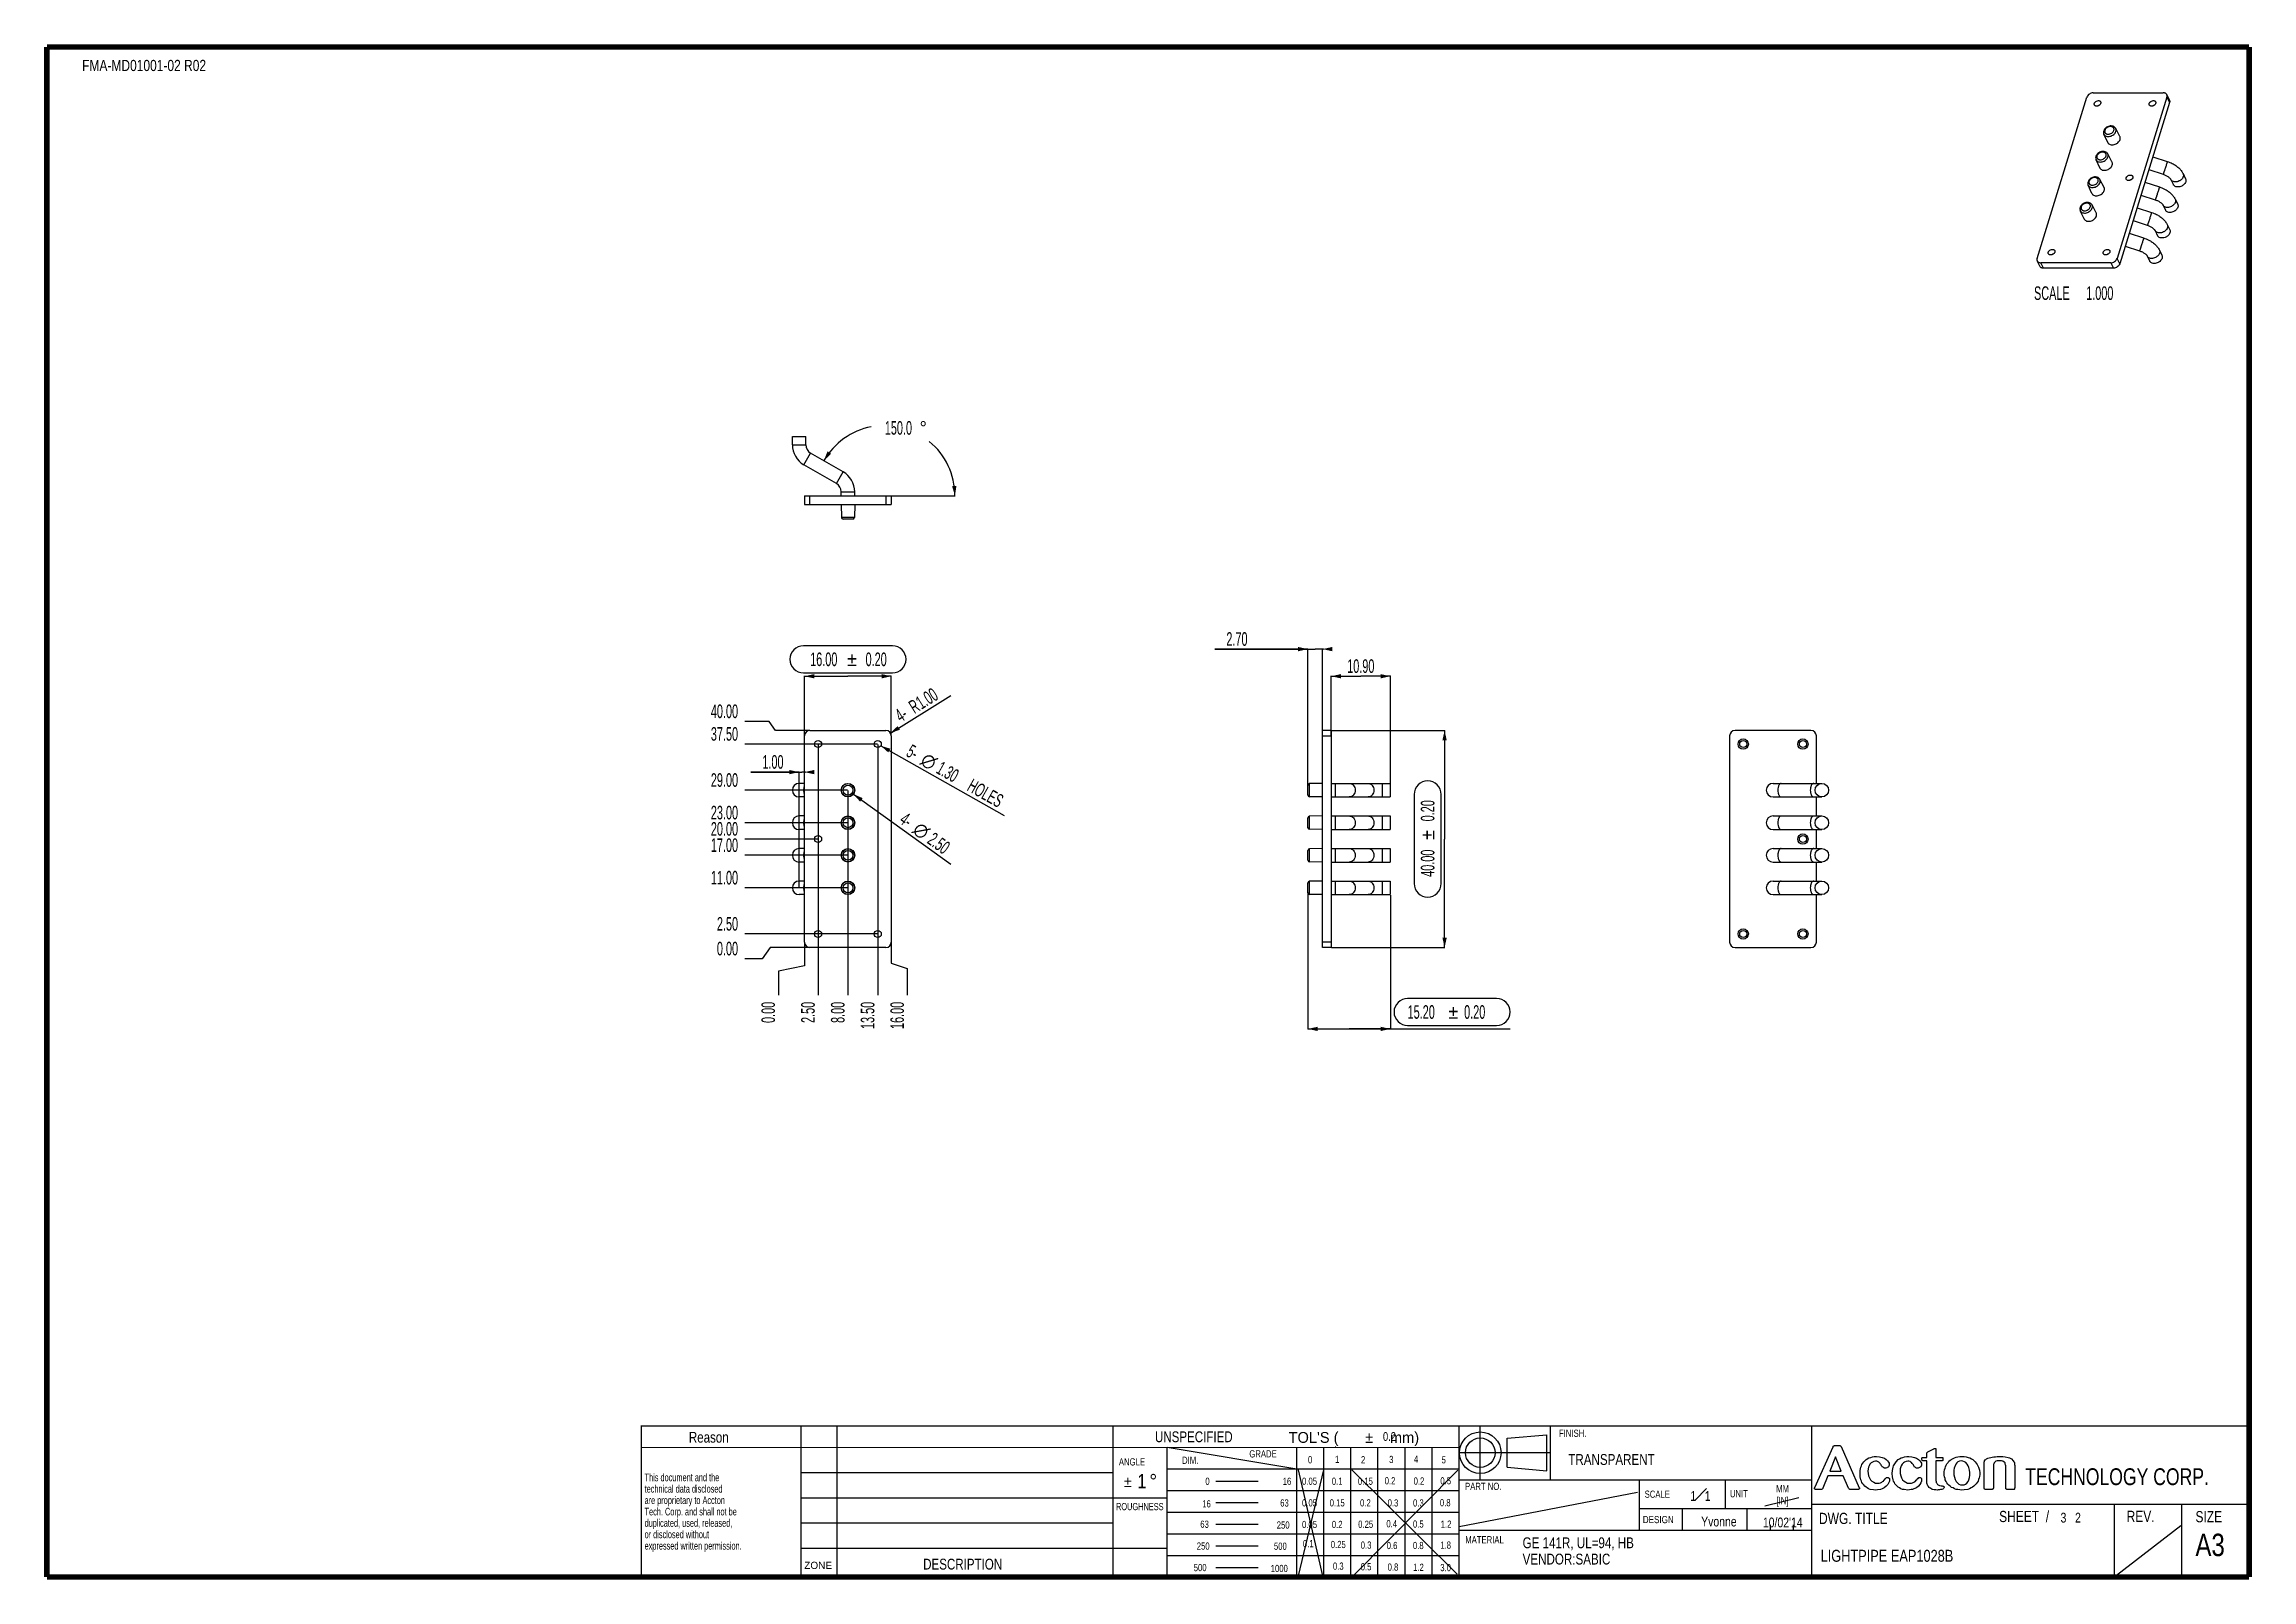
# Model space of a CAD drawing. Header units: millimetres. Extents: x -1 to 407, y -1 to 283.
import ezdxf
from ezdxf.enums import TextEntityAlignment as Align

# ---------------------------------------------------------------- set-up
doc = ezdxf.new("R2010")
doc.units = ezdxf.units.MM
doc.header["$LTSCALE"] = 23.1
doc.layers.get('0').update_dxf_attribs({"linetype": 'CONTINUOUS'})
doc.styles.get("Standard").update_dxf_attribs({"font": 'txt', "width": 0.6})
doc.styles.add('TEXTSTYLE_10', font='txt', dxfattribs={"width": 0.836201})
doc.styles.add('TEXTSTYLE_11', font='gdt', dxfattribs={"width": 1.166667})
doc.styles.add('TEXTSTYLE_12', font='txt', dxfattribs={"width": 0.7})
doc.styles.add('TEXTSTYLE_13', font='gdt', dxfattribs={"width": 0.6})
doc.styles.add('TEXTSTYLE_2', font='txt', dxfattribs={"width": 0.8})
doc.styles.add('TEXTSTYLE_3', font='txt', dxfattribs={"width": 0.782203})
doc.styles.add('TEXTSTYLE_4', font='txt', dxfattribs={"width": 1.042937})
doc.styles.add('TEXTSTYLE_5', font='txt', dxfattribs={"width": 1.011905})
doc.styles.add('TEXTSTYLE_6', font='gdt', dxfattribs={"width": 1.011905})
doc.styles.add('TEXTSTYLE_7', font='txt', dxfattribs={"width": 0.741644})
doc.styles.add('TEXTSTYLE_8', font='txt', dxfattribs={"width": 0.833333})
doc.styles.add('TEXTSTYLE_9', font='gdt', dxfattribs={"width": 0.833333})
doc.dimstyles.new('DIMSTYLE_1', dxfattribs={"dimtxt": 2.5, "dimasz": 1.8, "dimexe": 0.05, "dimexo": 0.0625, "dimtad": 1, "dimzin": 0, "dimdsep": 46, "dimtxsty": 'Standard', "dimblk": '_FILLED', "dimblk1": '_FILLED', "dimblk2": '_FILLED', "dimcen": 0.09, "dimadec": 0, "dimazin": 0, "dimtol": 1, "dimtp": 0.2, "dimtm": 0.2, "dimtfac": 1, "dimtofl": 0, "dimtmove": 0, "dimatfit": 3, "dimldrblk": '_FILLED', "dimfxl": 1, "dimtolj": 1, "dimtzin": 0, "dimarcsym": 0})
doc.dimstyles.new('DIMSTYLE_2', dxfattribs={"dimtxt": 2.5, "dimasz": 1.8, "dimexe": 0.05, "dimexo": 0.0625, "dimtad": 1, "dimzin": 0, "dimdsep": 46, "dimtxsty": 'Standard', "dimblk": '_FILLED', "dimblk1": '_FILLED', "dimblk2": '_FILLED', "dimcen": 0.09, "dimadec": 0, "dimazin": 0, "dimtp": 0.2, "dimtm": 0.2, "dimtfac": 1, "dimtofl": 0, "dimtmove": 0, "dimatfit": 3, "dimldrblk": '_FILLED', "dimfxl": 1, "dimtolj": 1, "dimtzin": 0, "dimarcsym": 0})
doc.dimstyles.new('DIMSTYLE_3', dxfattribs={"dimtxt": 2.5, "dimasz": 1.8, "dimexe": 0.05, "dimexo": 0.0625, "dimtad": 0, "dimtih": 1, "dimtoh": 1, "dimdec": 1, "dimzin": 0, "dimdsep": 46, "dimtxsty": 'Standard', "dimblk": '_FILLED', "dimblk1": '_FILLED', "dimblk2": '_FILLED', "dimcen": 0.09, "dimadec": 0, "dimazin": 0, "dimtp": 0.5, "dimtm": 0.5, "dimtfac": 1, "dimtdec": 1, "dimtofl": 0, "dimtmove": 0, "dimatfit": 3, "dimldrblk": '_FILLED', "dimfxl": 1, "dimtolj": 1, "dimtzin": 0, "dimarcsym": 0})
doc.dimstyles.new('DIMSTYLE_4', dxfattribs={"dimtxt": 2.5, "dimasz": 1.8, "dimexe": 0.05, "dimexo": 0.0625, "dimtad": 0, "dimtih": 1, "dimtoh": 1, "dimzin": 0, "dimdsep": 46, "dimtxsty": 'Standard', "dimblk": '_FILLED', "dimblk1": '_FILLED', "dimblk2": '_FILLED', "dimcen": 0.09, "dimadec": 0, "dimazin": 0, "dimtp": 0.01, "dimtm": 0.01, "dimtfac": 1, "dimtofl": 0, "dimtmove": 0, "dimatfit": 3, "dimldrblk": '_FILLED', "dimfxl": 1, "dimtolj": 1, "dimtzin": 0, "dimarcsym": 0})
doc.dimstyles.new('DIMSTYLE_5', dxfattribs={"dimtxt": 2.5, "dimasz": 1.8, "dimexe": 0.05, "dimexo": 0.0625, "dimtad": 1, "dimzin": 0, "dimdsep": 46, "dimtxsty": 'Standard', "dimblk": '_FILLED', "dimblk1": '_FILLED', "dimblk2": '_FILLED', "dimcen": 0.09, "dimadec": 0, "dimazin": 0, "dimtp": 0.01, "dimtm": 0.01, "dimtfac": 1, "dimtofl": 0, "dimtmove": 0, "dimatfit": 3, "dimldrblk": '_FILLED', "dimfxl": 1, "dimtolj": 1, "dimtzin": 0, "dimarcsym": 0})
doc.dimstyles.new('DIMSTYLE_6', dxfattribs={"dimtxt": 2.5, "dimasz": 1.8, "dimexe": 0.05, "dimexo": 0.0625, "dimtad": 1, "dimzin": 0, "dimdsep": 46, "dimtxsty": 'Standard', "dimblk": '_FILLED', "dimblk1": '_FILLED', "dimblk2": '_FILLED', "dimcen": 0.09, "dimadec": 0, "dimazin": 0, "dimtp": 0.01, "dimtm": 0.01, "dimtfac": 1, "dimtofl": 0, "dimtmove": 0, "dimatfit": 3, "dimldrblk": '_FILLED', "dimfxl": 1, "dimtolj": 1, "dimtzin": 0, "dimarcsym": 0})
doc.dimstyles.new('DIMSTYLE_7', dxfattribs={"dimtxt": 2.5, "dimasz": 1.8, "dimexe": 0.05, "dimexo": 0.0625, "dimtad": 1, "dimzin": 0, "dimdsep": 46, "dimtxsty": 'Standard', "dimblk": '_FILLED', "dimblk1": '_FILLED', "dimblk2": '_FILLED', "dimcen": 0.09, "dimadec": 0, "dimazin": 0, "dimtp": 0.01, "dimtm": 0.01, "dimtfac": 1, "dimtmove": 0, "dimatfit": 2, "dimldrblk": '_FILLED', "dimfxl": 1, "dimtolj": 1, "dimtzin": 0, "dimarcsym": 0})

msp = doc.modelspace()

# ---------------------------------------------------------------- texts
at = {"color": 7, "linetype": 'Continuous', "style": 'TEXTSTYLE_2', "width": 0.8}
for s, height, p in [('FMA-MD01001-02 R02', 2.06625, (17.909, 277.558)), ('0.2', 1.6067, (247.511, 25.1)), ('FINISH.', 1.328, (281.29, 25.838)), ('DIM.', 1.328, (210.782, 20.859)), ('GRADE', 1.328, (224.204, 22.036)), ('0', 1.328, (232.891, 20.96)), ('.', 1.328, (237.565, 23.899)), ('1', 1.328, (237.877, 21.033)), ('2', 1.328, (242.662, 20.941)), ('3', 1.328, (247.849, 21.005)), ('4', 1.328, (252.433, 21.051)), ('5', 1.328, (257.519, 20.941)), ('0', 1.328, (213.967, 16.975)), ('16', 1.328, (228.623, 16.975)), ('0.05', 1.328, (232.778, 16.993)), ('0.1', 1.328, (237.877, 16.993)), ('0.15', 1.328, (243.077, 16.993)), ('0.2', 1.328, (247.623, 17.085)), ('0.2', 1.328, (252.961, 17.029)), ('0.5', 1.328, (257.884, 17.075)), ('MM', 1.328, (319.989, 15.605)), ('16', 1.328, (213.791, 12.825)), ('63', 1.328, (228.157, 12.99)), ('0.05', 1.328, (232.778, 13.009)), ('0.15', 1.328, (237.877, 13.009)), ('0.2', 1.328, (243.077, 13.009)), ('0.3', 1.328, (248.164, 12.999)), ('0.3', 1.328, (252.848, 12.99)), ('0.8', 1.328, (257.796, 13.044)), ('[IN]', 1.328, (319.989, 13.392)), ('63', 1.328, (213.426, 9.068)), ('250', 1.328, (227.918, 8.923)), ('0.05', 1.328, (232.778, 9.025)), ('0.2', 1.328, (237.877, 9.025)), ('0.25', 1.328, (243.131, 9.059)), ('0.4', 1.328, (247.938, 9.169)), ('0.5', 1.328, (252.835, 9.105)), ('1.2', 1.328, (257.96, 9.087)), ('250', 1.328, (213.174, 5.047)), ('500', 1.328, (227.402, 5.02)), ('0.1', 1.328, (232.536, 5.493)), ('0.25', 1.328, (238.079, 5.33)), ('0.3', 1.328, (243.203, 5.22)), ('0.6', 1.328, (247.988, 5.147)), ('0.8', 1.328, (252.823, 5.147)), ('1.8', 1.328, (257.872, 5.22)), ('A3', 4.1325, (398.818, 3.853)), ('500', 1.328, (212.608, 1.08)), ('1000', 1.328, (227.2, 0.916)), ('0.3', 1.328, (238.079, 1.346)), ('0.5', 1.328, (243.203, 1.236)), ('0.8', 1.328, (248.164, 1.171)), ('1.2', 1.328, (252.861, 1.126)), ('3.0', 1.328, (257.872, 1.08))]:
    msp.add_text(s, height=height, dxfattribs=at).set_placement(p, align=Align.CENTER)
at = {"color": 2, "linetype": 'Continuous', "width": 0.6}
for s, p in [('SCALE ', (373.485, 235.379)), ('1.000', (380.985, 235.379))]:
    msp.add_text(s, height=2.5, dxfattribs=at).set_placement(p, align=Align.RIGHT)
at = {"color": 7, "linetype": 'Continuous'}
for s, height, style, width, p in [('Reason', 1.992, 'TEXTSTYLE_2', 0.8, (118.348, 24.765)), ('UNSPECIFIED', 1.99197, 'TEXTSTYLE_2', 0.8, (204.279, 24.851)), ("TOL'S (", 1.992, 'TEXTSTYLE_5', 1.011905, (228.919, 24.732)), ('   mm)', 1.992, 'TEXTSTYLE_5', 1.011905, (245.353, 24.732)), ('ANGLE', 1.328, 'TEXTSTYLE_2', 0.8, (197.631, 20.556)), ('technical data disclosed ', 1.4, 'TEXTSTYLE_12', 0.7, (110.184, 15.554)), ('This document and the ', 1.4, 'TEXTSTYLE_12', 0.7, (110.184, 17.654)), ('1', 2.656, 'TEXTSTYLE_8', 0.833333, (201.046, 16.341)), ('PART NO.', 1.328, 'TEXTSTYLE_2', 0.8, (261.454, 16.051)), ('TECHNOLOGY CORP.', 3.09938, 'TEXTSTYLE_3', 0.782203, (364.73, 16.941)), ('Tech. Corp. and shall not be ', 1.4, 'TEXTSTYLE_12', 0.7, (110.184, 11.354)), ('are proprietary to Accton ', 1.4, 'TEXTSTYLE_12', 0.7, (110.184, 13.454)), ('ROUGHNESS', 1.328, 'TEXTSTYLE_7', 0.741644, (197.102, 12.321)), ('SCALE', 1.328, 'TEXTSTYLE_2', 0.8, (294.562, 14.609)), ('UNIT', 1.328, 'TEXTSTYLE_2', 0.8, (310.288, 14.696)), ('SHEET  /', 2.0663, 'TEXTSTYLE_2', 0.8, (359.918, 10.129)), ('REV.', 2.0663, 'TEXTSTYLE_2', 0.8, (383.422, 10.147)), ('duplicated, used, released,', 1.4, 'TEXTSTYLE_12', 0.7, (110.184, 9.254)), ('or disclosed without ', 1.4, 'TEXTSTYLE_12', 0.7, (110.184, 7.154)), ('DESIGN', 1.328, 'TEXTSTYLE_10', 0.836201, (294.225, 9.928)), ('DWG. TITLE', 2.0663, 'TEXTSTYLE_2', 0.8, (326.712, 9.771)), ('SIZE', 2.0663, 'TEXTSTYLE_2', 0.8, (396.117, 10.09)), ('expressed written permission.', 1.4, 'TEXTSTYLE_12', 0.7, (110.184, 5.054)), ('MATERIAL', 1.328, 'TEXTSTYLE_2', 0.8, (261.487, 6.204)), ('ZONE', 1.328, 'TEXTSTYLE_4', 1.042937, (139.615, 1.488)), ('DESCRIPTION', 1.99197, 'TEXTSTYLE_2', 0.8, (161.546, 1.378))]:
    msp.add_text(s, height=height, dxfattribs=dict(at, style=style, width=width)).set_placement(p)
for s, height, style, p in [('`', 1.992, 'TEXTSTYLE_6', (243.029, 24.732)), ('`', 2, 'TEXTSTYLE_11', (198.544, 16.597)), ('~', 2.656, 'TEXTSTYLE_9', (203.26, 16.341))]:
    msp.add_text(s, height=height, dxfattribs=dict(at, style=style)).set_placement(p)
at = {"color": 2, "linetype": 'Continuous', "style": 'TEXTSTYLE_2', "width": 0.8}
for s, height, p in [('TRANSPARENT', 2, (280.487, 20.663)), ('VENDOR:SABIC ', 2, (272.065, 2.307)), ('GE 141R, UL=94, HB', 2, (272.065, 5.307)), ('LIGHTPIPE EAP1028B', 2.2, (327.006, 2.813))]:
    msp.add_text(s, height=height, dxfattribs=at).set_placement(p)
for s, p in [('1   1', (304.856, 14.039)), ('Yvonne', (308.253, 9.325)), ("10/02'14", (320.031, 9.155)), ('3   2', (373.12, 10.042))]:
    msp.add_text(s, height=1.8, dxfattribs=at).set_placement(p, align=Align.CENTER)

# ---------------------------------------------------------------- blocks, each defined once
blk = doc.blocks.new('_FILLED')
at = {"color": 0, "linetype": 'ByBlock'}
blk.add_solid([(0, 0), (-1, 0.22), (-1, -0.22)], dxfattribs=at)
blk = doc.blocks.new('*D1')
at = {"color": 2, "linetype": 'Continuous'}
for p, q in [((139.67, 155.08), (139.67, 166.07)), ((139.67, 166.02), (147.67, 166.02)), ((155.67, 166.02), (147.67, 166.02)), ((155.67, 155.08), (155.67, 166.07))]:
    blk.add_line(p, q, dxfattribs=at)
at = {"color": 2, "linetype": 'Continuous', "xscale": 1.8, "yscale": 1.8, "zscale": 1.8, "rotation": 180}
blk.add_blockref('_FILLED', (139.67, 166.02), dxfattribs=at)
at = {"color": 2, "linetype": 'Continuous', "xscale": 1.8, "yscale": 1.8, "zscale": 1.8}
blk.add_blockref('_FILLED', (155.67, 166.02), dxfattribs=at)
at = {"color": 2, "linetype": 'Continuous', "width": 0.6}
for s, p in [('16.00', (143.22, 167.89)), ('0.20', (152.88, 167.89))]:
    blk.add_text(s, height=2.5, dxfattribs=at).set_placement(p, align=Align.CENTER)
at = {"color": 2, "linetype": 'Continuous', "style": 'TEXTSTYLE_13'}
blk.add_text('`', height=2.5, dxfattribs=at).set_placement((148.42, 167.89), align=Align.CENTER)
blk = doc.blocks.new('*D2')
at = {"color": 2, "linetype": 'Continuous'}
for p, q in [((236.84, 156.02), (257.73, 156.02)), ((257.68, 156.02), (257.68, 136.02)), ((257.68, 116.02), (257.68, 136.02)), ((236.84, 116.02), (257.73, 116.02))]:
    blk.add_line(p, q, dxfattribs=at)
at = {"color": 2, "linetype": 'Continuous', "xscale": 1.8, "yscale": 1.8, "zscale": 1.8}
for p, rotation in [((257.68, 156.02), 90), ((257.68, 116.02), 270)]:
    blk.add_blockref('_FILLED', p, dxfattribs=dict(at, rotation=rotation))
at = {"color": 2, "linetype": 'Continuous', "width": 0.6}
for s, p in [('0.20', (255.8, 141.23)), ('40.00', (255.8, 131.56))]:
    blk.add_text(s, height=2.5, rotation=90, dxfattribs=at).set_placement(p, align=Align.CENTER)
at = {"color": 2, "linetype": 'Continuous', "style": 'TEXTSTYLE_13'}
blk.add_text('`', height=2.5, rotation=90, dxfattribs=at).set_placement((255.8, 136.77), align=Align.CENTER)
blk = doc.blocks.new('*D3')
at = {"color": 2, "linetype": 'Continuous'}
for p, q in [((232.48, 171.02), (215.35, 171.02)), ((215.35, 171.02), (233.83, 171.02)), ((232.48, 145.99), (232.48, 171.07)), ((235.38, 171.02), (233.83, 171.02)), ((235.18, 155.08), (235.18, 171.07)), ((235.18, 171.02), (235.38, 171.02))]:
    blk.add_line(p, q, dxfattribs=at)
at = {"color": 2, "linetype": 'Continuous', "xscale": 1.8, "yscale": 1.8, "zscale": 1.8}
blk.add_blockref('_FILLED', (232.48, 171.02), dxfattribs=at)
at = {"color": 2, "linetype": 'Continuous', "xscale": 1.8, "yscale": 1.8, "zscale": 1.8, "rotation": 180}
blk.add_blockref('_FILLED', (235.18, 171.02), dxfattribs=at)
at = {"color": 2, "linetype": 'Continuous', "width": 0.6}
blk.add_text('2.70', height=2.5, dxfattribs=at).set_placement((221.35, 171.64), align=Align.RIGHT)
blk = doc.blocks.new('*D4')
at = {"color": 2, "linetype": 'Continuous'}
for p, q in [((236.78, 155.08), (236.78, 166.07)), ((236.78, 166.02), (242.23, 166.02)), ((247.68, 166.02), (242.23, 166.02)), ((247.68, 145.08), (247.68, 166.07))]:
    blk.add_line(p, q, dxfattribs=at)
at = {"color": 2, "linetype": 'Continuous', "xscale": 1.8, "yscale": 1.8, "zscale": 1.8, "rotation": 180}
blk.add_blockref('_FILLED', (236.78, 166.02), dxfattribs=at)
at = {"color": 2, "linetype": 'Continuous', "xscale": 1.8, "yscale": 1.8, "zscale": 1.8}
blk.add_blockref('_FILLED', (247.68, 166.02), dxfattribs=at)
at = {"color": 2, "linetype": 'Continuous', "width": 0.6}
blk.add_text('10.90', height=2.5, dxfattribs=at).set_placement((242.23, 166.64), align=Align.CENTER)
blk = doc.blocks.new('*D5')
at = {"color": 2, "linetype": 'Continuous'}
for p, q in [((232.48, 126.05), (232.48, 100.97)), ((247.68, 125.7), (247.68, 100.97)), ((232.48, 101.02), (240.08, 101.02)), ((247.68, 101.02), (240.08, 101.02)), ((240.08, 101.02), (269.78, 101.02))]:
    blk.add_line(p, q, dxfattribs=at)
at = {"color": 2, "linetype": 'Continuous', "xscale": 1.8, "yscale": 1.8, "zscale": 1.8, "rotation": 180}
blk.add_blockref('_FILLED', (232.48, 101.02), dxfattribs=at)
at = {"color": 2, "linetype": 'Continuous', "xscale": 1.8, "yscale": 1.8, "zscale": 1.8}
blk.add_blockref('_FILLED', (247.68, 101.02), dxfattribs=at)
at = {"color": 2, "linetype": 'Continuous', "width": 0.6}
for s, p in [('15.20', (250.86, 102.89)), ('0.20', (261.28, 102.89))]:
    blk.add_text(s, height=2.5, dxfattribs=at).set_placement(p)
at = {"color": 2, "linetype": 'Continuous', "style": 'TEXTSTYLE_13'}
blk.add_text('`', height=2.5, dxfattribs=at).set_placement((258.36, 102.89))
blk = doc.blocks.new('*D6')
at = {"color": 2, "linetype": 'Continuous'}
blk.add_line((154.74, 199.28), (167.46, 199.28), dxfattribs=at)
for start, end in [(101.0426, 150), (0, 50.6164)]:
    blk.add_arc((154.46, 199.28), 12.95, start, end, dxfattribs=at)
for points in [[(143.91, 207.47), (143.24, 205.76), (144.58, 207.02)], [(166.88, 201.05), (167.41, 199.28), (167.68, 201.1)]]:
    blk.add_solid(points, dxfattribs=at)
at = {"color": 2, "linetype": 'Continuous', "width": 0.6}
blk.add_text('150.0', height=2.5, dxfattribs=at).set_placement((156.98, 210.54), align=Align.CENTER)
at = {"color": 2, "linetype": 'Continuous', "style": 'TEXTSTYLE_13'}
blk.add_text('~', height=2.5, dxfattribs=at).set_placement((161.56, 210.54), align=Align.CENTER)
blk = doc.blocks.new('*D7')
at = {"color": 2, "linetype": 'Continuous'}
for p, q in [((155.67, 116.95), (155.67, 113.15)), ((155.67, 113.15), (158.62, 112.15)), ((158.62, 112.15), (158.62, 107.27))]:
    blk.add_line(p, q, dxfattribs=at)
at = {"color": 2, "linetype": 'Continuous', "width": 0.6}
blk.add_text('16.00', height=2.5, rotation=90, dxfattribs=at).set_placement((158, 106.02), align=Align.RIGHT)
blk = doc.blocks.new('*D8')
at = {"color": 2, "linetype": 'Continuous'}
for p, q in [((139.67, 116.95), (139.67, 112.65)), ((139.67, 112.65), (134.85, 111.65)), ((134.85, 111.65), (134.85, 107.27))]:
    blk.add_line(p, q, dxfattribs=at)
at = {"color": 2, "linetype": 'Continuous', "width": 0.6}
blk.add_text('0.00', height=2.5, rotation=90, dxfattribs=at).set_placement((134.22, 106.02), align=Align.RIGHT)
blk = doc.blocks.new('*D9')
at = {"color": 2, "linetype": 'Continuous'}
blk.add_line((142.17, 153.45), (142.17, 107.27), dxfattribs=at)
at = {"color": 2, "linetype": 'Continuous', "width": 0.6}
blk.add_text('2.50', height=2.5, rotation=90, dxfattribs=at).set_placement((141.55, 106.02), align=Align.RIGHT)
blk = doc.blocks.new('*D10')
at = {"color": 2, "linetype": 'Continuous'}
blk.add_line((147.67, 144.95), (147.67, 107.27), dxfattribs=at)
at = {"color": 2, "linetype": 'Continuous', "width": 0.6}
blk.add_text('8.00', height=2.5, rotation=90, dxfattribs=at).set_placement((147.05, 106.02), align=Align.RIGHT)
blk = doc.blocks.new('*D11')
at = {"color": 2, "linetype": 'Continuous'}
blk.add_line((153.17, 153.45), (153.17, 107.27), dxfattribs=at)
at = {"color": 2, "linetype": 'Continuous', "width": 0.6}
blk.add_text('13.50', height=2.5, rotation=90, dxfattribs=at).set_placement((152.55, 106.02), align=Align.RIGHT)
blk = doc.blocks.new('*D12')
at = {"color": 2, "linetype": 'Continuous'}
for p, q in [((133.13, 157.69), (128.67, 157.69)), ((134.3, 156.02), (133.13, 157.69)), ((140.61, 156.02), (134.3, 156.02))]:
    blk.add_line(p, q, dxfattribs=at)
at = {"color": 2, "linetype": 'Continuous', "width": 0.6}
blk.add_text('40.00', height=2.5, dxfattribs=at).set_placement((127.42, 158.31), align=Align.RIGHT)
blk = doc.blocks.new('*D13')
at = {"color": 2, "linetype": 'Continuous'}
for p, q in [((133.34, 116.02), (131.84, 113.96)), ((140.61, 116.02), (133.34, 116.02)), ((131.84, 113.96), (128.67, 113.96))]:
    blk.add_line(p, q, dxfattribs=at)
at = {"color": 2, "linetype": 'Continuous', "width": 0.6}
blk.add_text('0.00', height=2.5, dxfattribs=at).set_placement((127.42, 114.58), align=Align.RIGHT)
blk = doc.blocks.new('*D14')
at = {"color": 2, "linetype": 'Continuous'}
blk.add_line((153.11, 118.52), (128.67, 118.52), dxfattribs=at)
at = {"color": 2, "linetype": 'Continuous', "width": 0.6}
blk.add_text('2.50', height=2.5, dxfattribs=at).set_placement((127.42, 119.14), align=Align.RIGHT)
blk = doc.blocks.new('*D15')
at = {"color": 2, "linetype": 'Continuous'}
blk.add_line((147.61, 127.02), (128.67, 127.02), dxfattribs=at)
at = {"color": 2, "linetype": 'Continuous', "width": 0.6}
blk.add_text('11.00', height=2.5, dxfattribs=at).set_placement((127.42, 127.64), align=Align.RIGHT)
blk = doc.blocks.new('*D16')
at = {"color": 2, "linetype": 'Continuous'}
blk.add_line((147.61, 133.02), (128.67, 133.02), dxfattribs=at)
at = {"color": 2, "linetype": 'Continuous', "width": 0.6}
blk.add_text('17.00', height=2.5, dxfattribs=at).set_placement((127.42, 133.64), align=Align.RIGHT)
blk = doc.blocks.new('*D17')
at = {"color": 2, "linetype": 'Continuous'}
blk.add_line((142.11, 136.02), (128.67, 136.02), dxfattribs=at)
at = {"color": 2, "linetype": 'Continuous', "width": 0.6}
blk.add_text('20.00', height=2.5, dxfattribs=at).set_placement((127.42, 136.64), align=Align.RIGHT)
blk = doc.blocks.new('*D18')
at = {"color": 2, "linetype": 'Continuous'}
blk.add_line((147.61, 139.02), (128.67, 139.02), dxfattribs=at)
at = {"color": 2, "linetype": 'Continuous', "width": 0.6}
blk.add_text('23.00', height=2.5, dxfattribs=at).set_placement((127.42, 139.64), align=Align.RIGHT)
blk = doc.blocks.new('*D19')
at = {"color": 2, "linetype": 'Continuous'}
blk.add_line((147.61, 145.02), (128.67, 145.02), dxfattribs=at)
at = {"color": 2, "linetype": 'Continuous', "width": 0.6}
blk.add_text('29.00', height=2.5, dxfattribs=at).set_placement((127.42, 145.64), align=Align.RIGHT)
blk = doc.blocks.new('*D20')
at = {"color": 2, "linetype": 'Continuous'}
blk.add_line((153.11, 153.52), (128.67, 153.52), dxfattribs=at)
at = {"color": 2, "linetype": 'Continuous', "width": 0.6}
blk.add_text('37.50', height=2.5, dxfattribs=at).set_placement((127.42, 154.14), align=Align.RIGHT)
blk = doc.blocks.new('*D21')
at = {"color": 2, "linetype": 'Continuous'}
for p, q in [((138.67, 148.35), (129.8, 148.35)), ((129.8, 148.35), (139.17, 148.35)), ((138.67, 127.08), (138.67, 148.4)), ((139.87, 148.35), (139.17, 148.35)), ((139.67, 148.35), (139.87, 148.35))]:
    blk.add_line(p, q, dxfattribs=at)
at = {"color": 2, "linetype": 'Continuous', "xscale": 1.8, "yscale": 1.8, "zscale": 1.8}
blk.add_blockref('_FILLED', (138.67, 148.35), dxfattribs=at)
at = {"color": 2, "linetype": 'Continuous', "xscale": 1.8, "yscale": 1.8, "zscale": 1.8, "rotation": 180}
blk.add_blockref('_FILLED', (139.67, 148.35), dxfattribs=at)
at = {"color": 2, "linetype": 'Continuous', "width": 0.6}
blk.add_text('1.00', height=2.5, dxfattribs=at).set_placement((135.8, 148.98), align=Align.RIGHT)
blk = doc.blocks.new('*D22')
at = {"color": 2, "linetype": 'Continuous'}
blk.add_line((155.52, 155.55), (166.64, 162.47), dxfattribs=at)
at = {"color": 2, "linetype": 'Continuous', "xscale": 1.8, "yscale": 1.8, "zscale": 1.8, "rotation": 211.9164116744}
blk.add_blockref('_FILLED', (155.52, 155.55), dxfattribs=at)
at = {"color": 2, "linetype": 'Continuous', "width": 0.6}
for s, p in [('1.00', (161.22, 159.83)), ('4-', (157.4, 157.45)), ('R', (159.94, 159.04))]:
    blk.add_text(s, height=2.5, rotation=31.9164, dxfattribs=at).set_placement(p)
blk = doc.blocks.new('*D23')
at = {"color": 2, "linetype": 'Continuous'}
blk.add_line((153.74, 153.2), (176.51, 140.37), dxfattribs=at)
at = {"color": 2, "linetype": 'Continuous', "xscale": 1.8, "yscale": 1.8, "zscale": 1.8, "rotation": 150.6098432386}
blk.add_blockref('_FILLED', (153.74, 153.2), dxfattribs=at)
at = {"color": 2, "linetype": 'Continuous', "width": 0.6}
for s, p in [('5-', (158.23, 151.39)), ('1.30', (163.75, 148.28)), (' HOLES', (168.98, 145.33))]:
    blk.add_text(s, height=2.5, rotation=-29.3902, dxfattribs=at).set_placement(p)
at = {"color": 2, "linetype": 'Continuous', "style": 'TEXTSTYLE_13'}
blk.add_text('n', height=2.5, rotation=-29.3902, dxfattribs=at).set_placement((160.85, 149.91))
blk = doc.blocks.new('*D24')
at = {"color": 2, "linetype": 'Continuous'}
blk.add_line((148.69, 144.29), (166.62, 131.36), dxfattribs=at)
at = {"color": 2, "linetype": 'Continuous', "xscale": 1.8, "yscale": 1.8, "zscale": 1.8, "rotation": 144.2166413534}
blk.add_blockref('_FILLED', (148.69, 144.29), dxfattribs=at)
at = {"color": 2, "linetype": 'Continuous', "width": 0.6}
for s, p in [('4-', (156.98, 139.08)), ('2.50', (162.12, 135.37))]:
    blk.add_text(s, height=2.5, rotation=-35.7834, dxfattribs=at).set_placement(p)
at = {"color": 2, "linetype": 'Continuous', "style": 'TEXTSTYLE_13'}
blk.add_text('n', height=2.5, rotation=-35.7834, dxfattribs=at).set_placement((159.42, 137.32))

# ---------------------------------------------------------------- dimensions: what is measured, and where the dimension line sits
at = {"color": 2, "linetype": 'Continuous'}
dim = msp.add_angular_dim_2l(base=(157.808, 211.79), line1=((167.459, 199.279), (154.737, 199.279)), line2=((143.463, 205.625), (143.351, 205.69)), dimstyle='DIMSTYLE_3', dxfattribs=at)
dim.commit()
dim.dimension.update_dxf_attribs({"geometry": '*D6', "text_midpoint": (157.808, 211.79), "dimtype": 162})
for base, p1, p2, angle, dimstyle, picture, middle in [((232.476, 171.017), (235.176, 155.017), (232.476, 145.926), 180, 'DIMSTYLE_2', '*D3', (218.348, 171.017)), ((138.675, 148.353), (139.675, 155.017), (138.675, 127.017), 180, 'DIMSTYLE_5', '*D21', (132.801, 148.353)), ((257.676, 116.017), (236.776, 156.017), (236.776, 116.017), 270, 'DIMSTYLE_1', '*D2', (257.676, 136.017))]:
    dim = msp.add_linear_dim(base=base, p1=p1, p2=p2, angle=angle, dimstyle=dimstyle, dxfattribs=at)
    dim.commit()
    dim.dimension.update_dxf_attribs({"geometry": picture, "text_midpoint": middle, "dimtype": 160})
for base, p1, p2, dimstyle, picture, middle in [((155.675, 166.017), (139.675, 155.017), (155.675, 155.017), 'DIMSTYLE_1', '*D1', (147.675, 166.017)), ((247.676, 166.017), (236.776, 155.017), (247.676, 145.017), 'DIMSTYLE_2', '*D4', (242.226, 166.017)), ((247.676, 101.017), (232.476, 126.109), (247.676, 125.767), 'DIMSTYLE_1', '*D5', (259.07, 101.017))]:
    dim = msp.add_linear_dim(base=base, p1=p1, p2=p2, dimstyle=dimstyle, dxfattribs=at)
    dim.commit()
    dim.dimension.update_dxf_attribs({"geometry": picture, "text_midpoint": middle, "dimtype": 160})
dim = msp.add_radius_dim(center=(154.675, 155.017), mpoint=(155.524, 155.546), text='4-R<>', dimstyle='DIMSTYLE_6', override={"dimpost": '<>'}, dxfattribs=at)
dim.commit()
dim.dimension.update_dxf_attribs({"geometry": '*D22', "text_midpoint": (161.194, 161.287), "dimtype": 164})
for feature_location, offset, dtype, origin, picture, middle in [((140.612, 156.017), (-11.938, 1.668), 0, (140.675, 116.017), '*D12', (123.675, 159.56)), ((153.112, 153.517), (-24.438, 0), 0, (153.175, 116.017), '*D20', (123.675, 155.392)), ((142.175, 153.455), (0, -46.187), 1, (139.675, 153.517), '*D9', (140.3, 103.017)), ((153.175, 153.455), (0, -46.187), 1, (139.675, 153.517), '*D11', (151.3, 102.267)), ((147.612, 145.017), (-18.938, 0), 0, (147.675, 116.017), '*D19', (123.675, 146.892)), ((147.675, 144.955), (0, -37.687), 1, (139.675, 145.017), '*D10', (145.8, 103.017)), ((147.612, 139.017), (-18.938, 0), 0, (147.675, 116.017), '*D18', (123.675, 140.892)), ((142.112, 136.017), (-13.438, 0), 0, (142.175, 116.017), '*D17', (123.675, 137.892)), ((147.612, 133.017), (-18.938, 0), 0, (147.675, 116.017), '*D16', (123.675, 134.892)), ((147.612, 127.017), (-18.938, 0), 0, (147.675, 116.017), '*D15', (123.675, 128.892)), ((153.112, 118.517), (-24.438, 0), 0, (153.175, 116.017), '*D14', (124.425, 120.392)), ((140.612317187, 116.017459678), (-11.9375, -2.057675899), 0, (140.674817187, 116.017459678), '*D13', (124.424817187, 115.834783778)), ((139.675, 116.955), (-4.829, -9.688), 0, (139.675, 117.017), '*D8', (132.971, 103.017)), ((155.675, 116.955), (2.95, -9.688), 0, (139.675, 117.017), '*D7', (156.75, 102.267))]:
    dim = msp.add_ordinate_dim(feature_location=feature_location, offset=offset, dtype=dtype, origin=origin, dimstyle='DIMSTYLE_4', override={"dimtad": 1, "dimtih": 0, "dimtoh": 0}, dxfattribs=at)
    dim.commit()
    dim.dimension.update_dxf_attribs({"geometry": picture, "text_midpoint": middle})
for p1, p2, text, picture, middle in [((153.741, 153.198), (152.608, 153.836), '5-%%c<> HOLES', '*D23', (168.139, 147.241)), ((148.689, 144.287), (146.661, 145.748), '4-%%c<>', '*D24', (162.718, 136.486))]:
    dim = msp.add_diameter_dim_2p(p1=p1, p2=p2, text=text, dimstyle='DIMSTYLE_7', override={"dimpost": '<>'}, dxfattribs=at)
    dim.commit()
    dim.dimension.update_dxf_attribs({"geometry": picture, "text_midpoint": middle, "dimtype": 163})

# ---------------------------------------------------------------- linework, layer by layer
at = {"color": 7, "linetype": 'Continuous'}
for p, q in [((366.918, 243.007), (376.116, 272.773)), ((377.279, 273.557), (390.174, 273.557)), ((390.853, 272.773), (381.655, 243.007)), ((391.318, 272.219), (390.83, 273.214)), ((390.853, 272.773), (391.341, 271.779)), ((391.341, 271.779), (382.143, 242.012)), ((379.935, 264.404), (379.239, 265.917)), ((382.179, 265.505), (381.408, 266.981)), ((378.482, 259.704), (377.787, 261.217)), ((380.726, 260.805), (379.955, 262.282)), ((388.251, 261.779), (390.924, 260.905)), ((377.03, 255.004), (376.334, 256.517)), ((379.274, 256.105), (378.503, 257.582)), ((386.799, 257.08), (389.471, 256.205)), ((387.513, 259.391), (390.146, 258.529)), ((391.587, 257.552), (392.044, 256.619)), ((393.831, 258.653), (394.289, 257.721)), ((377.822, 251.405), (377.05, 252.882)), ((385.346, 252.38), (388.019, 251.505)), ((386.061, 254.691), (388.694, 253.829)), ((390.135, 252.852), (390.592, 251.919)), ((392.379, 253.953), (392.836, 253.021)), ((375.578, 250.304), (374.882, 251.817)), ((384.608, 249.991), (387.242, 249.129)), ((390.926, 249.253), (391.384, 248.321)), ((383.156, 245.291), (385.789, 244.429)), ((383.894, 247.68), (386.566, 246.806)), ((388.682, 248.152), (389.14, 247.219)), ((389.474, 244.553), (389.932, 243.621)), ((367.429, 241.572), (366.941, 242.566)), ((368.085, 241.229), (367.597, 242.224)), ((380.492, 242.224), (367.597, 242.224)), ((380.98, 241.229), (368.085, 241.229)), ((380.492, 242.224), (380.98, 241.229)), ((382.143, 242.012), (381.655, 243.007)), ((387.23, 243.452), (387.687, 242.519)), ((137.425, 208.679), (137.425, 210.179)), ((137.425, 210.179), (139.925, 210.179)), ((137.425, 208.679), (139.925, 208.679)), ((139.925, 208.679), (139.925, 210.179)), ((139.55, 204.998), (140.8, 207.163)), ((145.55, 201.534), (139.55, 204.998)), ((146.8, 203.699), (140.8, 207.163)), ((145.55, 201.534), (146.8, 203.699)), ((146.425, 200.018), (148.925, 200.018)), ((146.425, 199.279), (146.425, 200.018)), ((148.925, 199.279), (148.925, 200.018)), ((139.675, 199.279), (139.675, 197.679)), ((139.675, 199.279), (155.675, 199.279)), ((139.675, 197.679), (155.675, 197.679)), ((140.675, 197.679), (140.675, 199.279)), ((146.425, 197.679), (146.467, 195.273)), ((148.925, 197.679), (148.883, 195.273)), ((154.675, 199.279), (154.675, 197.679)), ((155.675, 199.279), (155.675, 197.679)), ((148.883, 195.273), (146.467, 195.273)), ((148.583, 194.979), (146.767, 194.979)), ((139.675, 117.017), (139.675, 155.017)), ((140.675, 156.017), (154.675, 156.017)), ((155.675, 155.017), (155.675, 117.017)), ((235.176, 116.017), (235.176, 156.017)), ((236.776, 156.017), (235.176, 156.017)), ((235.176, 155.017), (236.776, 155.017)), ((236.776, 156.017), (236.776, 116.017)), ((310.233, 155.017), (310.233, 117.017)), ((325.233, 156.017), (311.233, 156.017)), ((326.233, 146.267), (326.233, 155.017)), ((139.675, 146.267), (138.675, 146.267)), ((139.675, 143.767), (138.675, 143.767)), ((232.476, 144.109), (232.476, 145.926)), ((235.176, 146.267), (232.771, 146.225)), ((232.771, 143.809), (232.771, 146.225)), ((235.176, 143.767), (232.771, 143.809)), ((236.776, 146.267), (247.676, 146.267)), ((236.776, 143.767), (247.676, 143.767)), ((237.516, 146.267), (237.516, 143.767)), ((246.176, 146.267), (246.176, 143.767)), ((247.676, 146.267), (247.676, 143.768)), ((318.233, 146.267), (327.233, 146.267)), ((318.233, 143.767), (327.233, 143.767)), ((326.233, 140.267), (326.233, 143.767)), ((139.675, 140.267), (138.675, 140.267)), ((232.476, 138.109), (232.476, 139.926)), ((235.176, 140.267), (232.771, 140.225)), ((232.771, 137.809), (232.771, 140.225)), ((236.776, 140.267), (247.676, 140.267)), ((237.516, 140.267), (237.516, 137.767)), ((246.176, 140.267), (246.176, 137.767)), ((247.676, 140.267), (247.676, 137.768)), ((318.233, 140.267), (327.233, 140.267)), ((139.675, 137.767), (138.675, 137.767)), ((235.176, 137.767), (232.771, 137.809)), ((236.776, 137.767), (247.676, 137.767)), ((318.233, 137.767), (327.233, 137.767)), ((326.233, 134.267), (326.233, 137.767)), ((139.675, 134.267), (138.675, 134.267)), ((139.675, 131.767), (138.675, 131.767)), ((232.476, 132.109), (232.476, 133.926)), ((235.176, 134.267), (232.771, 134.225)), ((232.771, 131.809), (232.771, 134.225)), ((235.176, 131.767), (232.771, 131.809)), ((236.776, 134.267), (247.676, 134.267)), ((236.776, 131.767), (247.676, 131.767)), ((237.516, 134.267), (237.516, 131.767)), ((246.176, 134.267), (246.176, 131.767)), ((247.676, 134.267), (247.676, 131.768)), ((318.233, 134.267), (327.233, 134.267)), ((318.233, 131.767), (327.233, 131.767)), ((326.233, 128.267), (326.233, 131.767)), ((139.675, 128.267), (138.675, 128.267)), ((232.476, 126.109), (232.476, 127.926)), ((235.176, 128.267), (232.771, 128.225)), ((232.771, 125.809), (232.771, 128.225)), ((236.776, 128.267), (247.676, 128.267)), ((237.516, 128.267), (237.516, 125.767)), ((246.176, 128.267), (246.176, 125.767)), ((247.676, 128.267), (247.676, 125.768)), ((318.233, 128.267), (327.233, 128.267)), ((139.675, 125.767), (138.675, 125.767)), ((235.176, 125.767), (232.771, 125.809)), ((236.776, 125.767), (247.676, 125.767)), ((318.233, 125.767), (327.233, 125.767)), ((326.233, 117.017), (326.233, 125.767)), ((154.675, 116.017), (140.675, 116.017)), ((236.776, 117.017), (235.176, 117.017)), ((236.776, 116.017), (235.176, 116.017)), ((311.233, 116.017), (325.233, 116.017)), ((109.517, 27.882), (405.995, 27.894)), ((109.563, 27.894), (109.563, 0)), ((139.036, 0), (139.036, 27.888)), ((145.676, 0), (145.676, 27.888)), ((196.598, 0), (196.598, 27.888)), ((260.341, 0), (260.341, 27.888)), ((264.255, 17.928), (264.255, 27.888)), ((269.196, 25.564), (276.528, 26.228)), ((269.196, 20.252), (269.196, 25.564)), ((276.528, 19.588), (276.528, 26.228)), ((277.192, 17.928), (277.192, 27.888)), ((325.412, 0), (325.412, 27.894)), ((109.541, 23.899), (260.341, 23.904)), ((206.557, 23.904), (230.461, 19.92)), ((206.557, 0), (206.557, 23.904)), ((230.461, 0), (230.461, 23.904)), ((235.441, 0), (235.441, 23.904)), ((240.421, 0), (240.421, 23.904)), ((245.401, 0), (245.401, 23.904)), ((250.381, 0), (250.381, 23.904)), ((255.361, 0), (255.361, 23.904)), ((277.192, 22.908), (260.341, 22.908)), ((325.952, 16.515), (329.351, 24.022)), ((329.757, 22.146), (328.692, 19.508)), ((329.351, 24.124), (329.402, 24.124)), ((329.351, 24.022), (329.351, 24.124)), ((329.402, 24.175), (329.503, 24.175)), ((329.402, 24.124), (329.402, 24.175)), ((329.503, 24.175), (329.554, 24.225)), ((329.554, 24.225), (330.569, 24.225)), ((330.822, 19.508), (329.757, 22.146)), ((330.569, 24.225), (330.619, 24.175)), ((330.619, 24.175), (330.67, 24.175)), ((330.67, 24.175), (330.771, 24.073)), ((330.771, 24.073), (334.119, 16.464)), ((334.424, 20.218), (334.525, 20.472)), ((334.525, 20.472), (334.627, 20.725)), ((334.627, 20.725), (334.779, 20.979)), ((334.779, 20.979), (334.982, 21.232)), ((334.982, 21.232), (335.388, 21.638)), ((335.388, 21.638), (335.895, 21.943)), ((335.946, 20.522), (335.844, 20.218)), ((335.895, 21.943), (336.25, 22.044)), ((336.098, 20.776), (335.946, 20.522)), ((336.301, 21.03), (336.098, 20.776)), ((336.25, 22.044), (336.554, 22.146)), ((336.554, 21.182), (336.301, 21.03)), ((336.554, 22.146), (336.909, 22.196)), ((336.808, 21.283), (336.554, 21.182)), ((337.112, 21.334), (336.808, 21.283)), ((336.909, 22.196), (337.315, 22.196)), ((337.366, 21.334), (337.112, 21.334)), ((337.315, 22.196), (337.873, 22.146)), ((337.518, 21.283), (337.366, 21.334)), ((337.721, 21.182), (337.518, 21.283)), ((337.975, 20.928), (337.721, 21.182)), ((337.873, 22.146), (338.38, 22.044)), ((338.076, 20.776), (337.975, 20.928)), ((338.178, 20.674), (338.076, 20.776)), ((338.228, 20.522), (338.178, 20.674)), ((338.33, 20.37), (338.228, 20.522)), ((338.431, 20.269), (338.33, 20.37)), ((338.38, 22.044), (338.786, 21.892)), ((338.786, 21.892), (339.091, 21.689)), ((339.091, 21.689), (339.344, 21.435)), ((339.344, 21.435), (339.547, 21.182)), ((339.598, 20.472), (339.496, 20.319)), ((339.547, 21.182), (339.649, 20.979)), ((339.649, 20.573), (339.598, 20.472)), ((339.649, 20.979), (339.649, 20.573)), ((340.359, 20.218), (340.46, 20.472)), ((340.46, 20.472), (340.917, 21.232)), ((340.917, 21.232), (341.323, 21.638)), ((341.323, 21.638), (341.576, 21.79)), ((341.576, 21.79), (341.881, 21.943)), ((341.881, 20.522), (341.678, 19.914)), ((341.881, 21.943), (342.185, 22.044)), ((342.033, 20.776), (341.881, 20.522)), ((342.286, 21.03), (342.033, 20.776)), ((342.185, 22.044), (342.489, 22.146)), ((342.489, 21.182), (342.286, 21.03)), ((342.489, 22.146), (342.895, 22.196)), ((342.794, 21.283), (342.489, 21.182)), ((343.098, 21.334), (342.794, 21.283)), ((342.895, 22.196), (343.25, 22.196)), ((343.301, 21.334), (343.098, 21.334)), ((343.25, 22.196), (343.808, 22.146)), ((343.504, 21.283), (343.301, 21.334)), ((343.656, 21.182), (343.504, 21.283)), ((343.757, 21.08), (343.656, 21.182)), ((343.91, 20.928), (343.757, 21.08)), ((343.808, 22.146), (344.315, 22.044)), ((344.011, 20.776), (343.91, 20.928)), ((344.112, 20.674), (344.011, 20.776)), ((344.214, 20.522), (344.112, 20.674)), ((344.265, 20.37), (344.214, 20.522)), ((344.315, 20.269), (344.265, 20.37)), ((344.315, 22.044), (344.67, 21.892)), ((344.67, 21.892), (345.026, 21.689)), ((345.026, 21.689), (345.279, 21.435)), ((345.279, 21.435), (345.482, 21.182)), ((345.482, 21.182), (345.584, 20.979)), ((345.533, 20.472), (345.482, 20.319)), ((345.584, 20.573), (345.533, 20.472)), ((345.584, 20.979), (345.584, 20.573)), ((345.685, 21.943), (345.736, 21.943)), ((345.685, 21.638), (345.685, 21.943)), ((345.736, 21.537), (345.685, 21.638)), ((345.736, 22.044), (346.598, 22.044)), ((345.736, 21.943), (345.736, 22.044)), ((345.736, 21.486), (345.736, 21.537)), ((345.786, 21.486), (345.736, 21.486)), ((345.786, 21.435), (345.786, 21.486)), ((346.598, 21.435), (345.786, 21.435)), ((346.598, 22.906), (346.75, 23.059)), ((346.598, 22.044), (346.598, 22.906)), ((346.598, 17.276), (346.598, 21.435)), ((346.75, 23.059), (346.801, 23.059)), ((346.801, 23.059), (347.866, 23.617)), ((347.866, 23.617), (347.917, 23.667)), ((347.917, 23.667), (347.968, 23.667)), ((347.968, 23.667), (348.018, 23.718)), ((348.018, 23.718), (348.12, 23.718)), ((348.12, 23.718), (348.171, 23.667)), ((348.171, 23.667), (348.221, 23.667)), ((348.221, 23.667), (348.221, 23.617)), ((348.221, 23.617), (348.272, 23.566)), ((348.272, 23.566), (348.272, 22.044)), ((348.272, 22.044), (349.54, 22.044)), ((349.489, 21.435), (348.272, 21.435)), ((348.272, 21.435), (348.272, 17.783)), ((349.54, 21.486), (349.489, 21.486)), ((349.489, 21.486), (349.489, 21.435)), ((349.54, 22.044), (349.54, 21.486)), ((350.047, 20.319), (350.149, 20.624)), ((350.149, 20.624), (350.301, 20.877)), ((350.301, 20.877), (350.504, 21.131)), ((350.504, 21.131), (350.656, 21.334)), ((350.656, 21.334), (350.91, 21.537)), ((350.91, 21.537), (351.417, 21.841)), ((351.417, 21.841), (351.721, 21.993)), ((351.924, 20.776), (351.62, 20.066)), ((351.721, 21.993), (352.026, 22.095)), ((352.127, 21.03), (351.924, 20.776)), ((352.026, 22.095), (352.33, 22.146)), ((352.33, 21.232), (352.127, 21.03)), ((352.33, 22.146), (352.685, 22.196)), ((352.634, 21.334), (352.33, 21.232)), ((352.99, 21.385), (352.634, 21.334)), ((352.685, 22.196), (353.446, 22.196)), ((353.243, 21.334), (352.99, 21.385)), ((353.548, 21.232), (353.243, 21.334)), ((353.446, 22.196), (353.852, 22.146)), ((353.801, 21.08), (353.548, 21.232)), ((354.055, 20.827), (353.801, 21.08)), ((353.852, 22.146), (354.207, 22.044)), ((354.207, 20.522), (354.055, 20.827)), ((354.207, 22.044), (354.511, 21.943)), ((354.359, 20.167), (354.207, 20.522)), ((354.511, 21.943), (354.816, 21.79)), ((354.816, 21.79), (355.069, 21.638)), ((355.069, 21.638), (355.323, 21.435)), ((355.323, 21.435), (355.526, 21.232)), ((355.526, 21.232), (355.678, 20.979)), ((355.678, 20.979), (355.881, 20.725)), ((355.881, 20.725), (355.982, 20.472)), ((355.982, 20.472), (356.135, 20.218)), ((357.149, 21.182), (357.2, 21.334)), ((357.149, 16.312), (357.149, 21.182)), ((357.2, 21.334), (357.251, 21.435)), ((357.251, 21.435), (357.352, 21.588)), ((357.352, 21.588), (357.453, 21.689)), ((357.453, 21.689), (357.606, 21.79)), ((357.606, 21.79), (357.809, 21.892)), ((357.809, 21.892), (358.062, 21.943)), ((358.062, 21.943), (358.367, 22.044)), ((358.367, 22.044), (358.62, 22.095)), ((358.62, 22.095), (358.925, 22.146)), ((358.925, 20.877), (358.874, 20.725)), ((358.874, 20.725), (358.874, 16.363)), ((358.925, 22.146), (359.229, 22.146)), ((358.975, 21.03), (358.925, 20.877)), ((359.127, 21.182), (358.975, 21.03)), ((359.33, 21.334), (359.127, 21.182)), ((359.229, 22.146), (359.533, 22.196)), ((359.584, 21.385), (359.33, 21.334)), ((359.533, 22.196), (360.599, 22.196)), ((359.939, 21.435), (359.584, 21.385)), ((360.345, 21.385), (359.939, 21.435)), ((360.599, 21.334), (360.345, 21.385)), ((360.599, 22.196), (361.004, 22.146)), ((360.852, 21.182), (360.599, 21.334)), ((361.004, 21.03), (360.852, 21.182)), ((361.004, 22.146), (361.613, 22.044)), ((361.055, 20.827), (361.004, 21.03)), ((361.106, 20.674), (361.055, 20.827)), ((361.157, 20.472), (361.106, 20.674)), ((361.157, 16.261), (361.157, 20.472)), ((361.613, 22.044), (361.816, 21.993)), ((361.816, 21.993), (361.968, 21.892)), ((361.968, 21.892), (362.07, 21.841)), ((362.07, 21.841), (362.171, 21.79)), ((362.171, 21.79), (362.526, 21.435)), ((362.526, 21.435), (362.628, 21.232)), ((362.628, 21.232), (362.729, 21.08)), ((362.729, 21.08), (362.78, 20.877)), ((362.78, 20.877), (362.78, 20.725)), ((362.78, 20.725), (362.83, 20.573)), ((362.83, 20.573), (362.83, 16.413)), ((139.036, 19.256), (196.598, 19.256)), ((206.557, 19.92), (260.341, 19.92)), ((215.529, 17.692), (223.322, 17.692)), ((230.684, 19.749), (235.142, 0.201)), ((235.328, 19.747), (230.684, 0.242)), ((240.605, 19.726), (259.969, 0.54)), ((260.117, 19.685), (240.931, 0.321)), ((260.341, 17.928), (325.412, 17.928)), ((269.196, 20.252), (276.528, 19.588)), ((293.54, 17.928), (293.54, 8.632)), ((305.937, 16.335), (303.86, 14.155)), ((309.476, 12.616), (309.476, 17.928)), ((325.851, 16.312), (325.902, 16.312)), ((325.902, 16.261), (325.851, 16.312)), ((325.902, 16.413), (325.952, 16.464)), ((325.902, 16.312), (325.902, 16.413)), ((325.952, 16.464), (325.952, 16.515)), ((327.424, 16.312), (327.322, 16.211)), ((328.337, 18.645), (327.424, 16.363)), ((327.424, 16.363), (327.424, 16.312)), ((331.177, 18.645), (328.337, 18.645)), ((328.692, 19.508), (330.822, 19.508)), ((332.141, 16.363), (331.177, 18.645)), ((332.192, 16.312), (332.141, 16.363)), ((332.243, 16.261), (332.192, 16.312)), ((334.119, 16.464), (334.119, 16.413)), ((334.119, 16.413), (334.17, 16.413)), ((334.17, 16.413), (334.17, 16.261)), ((334.272, 19.66), (334.424, 20.218)), ((334.272, 19.102), (334.272, 19.66)), ((334.322, 18.493), (334.272, 19.102)), ((334.424, 17.935), (334.322, 18.493)), ((334.525, 17.682), (334.424, 17.935)), ((334.627, 17.428), (334.525, 17.682)), ((334.779, 17.174), (334.627, 17.428)), ((334.982, 16.971), (334.779, 17.174)), ((335.134, 16.769), (334.982, 16.971)), ((335.388, 16.566), (335.134, 16.769)), ((335.59, 16.413), (335.388, 16.566)), ((335.844, 16.261), (335.59, 16.413)), ((335.743, 19.914), (335.692, 19.508)), ((335.692, 19.508), (335.743, 19.102)), ((335.844, 20.218), (335.743, 19.914)), ((335.743, 19.102), (335.844, 18.645)), ((335.844, 18.645), (335.996, 18.29)), ((335.996, 18.29), (336.199, 17.935)), ((336.199, 17.935), (336.453, 17.682)), ((336.453, 17.682), (336.808, 17.479)), ((336.808, 17.479), (337.112, 17.327)), ((337.112, 17.327), (337.518, 17.276)), ((337.518, 17.276), (337.822, 17.327)), ((337.822, 17.327), (338.076, 17.377)), ((338.076, 17.377), (338.279, 17.479)), ((338.279, 17.479), (338.431, 17.58)), ((338.735, 16.464), (338.33, 16.261)), ((338.482, 20.218), (338.431, 20.269)), ((338.431, 17.58), (338.583, 17.682)), ((338.685, 20.116), (338.482, 20.218)), ((338.583, 17.682), (338.685, 17.834)), ((338.786, 20.066), (338.685, 20.116)), ((338.685, 17.834), (338.786, 17.935)), ((339.091, 16.769), (338.735, 16.464)), ((339.04, 20.066), (338.786, 20.066)), ((338.786, 17.935), (338.888, 18.087)), ((338.888, 18.087), (339.141, 18.341)), ((339.192, 20.116), (339.04, 20.066)), ((339.395, 17.073), (339.091, 16.769)), ((339.141, 18.341), (339.496, 18.341)), ((339.293, 20.167), (339.192, 20.116)), ((339.446, 20.269), (339.293, 20.167)), ((339.699, 17.682), (339.395, 17.073)), ((339.496, 20.319), (339.446, 20.269)), ((339.496, 18.341), (339.547, 18.29)), ((339.547, 18.29), (339.598, 18.24)), ((339.598, 18.24), (339.699, 18.138)), ((339.699, 18.138), (339.699, 17.682)), ((340.207, 19.102), (340.257, 19.66)), ((340.257, 18.493), (340.207, 19.102)), ((340.257, 19.66), (340.359, 20.218)), ((340.359, 17.935), (340.257, 18.493)), ((340.46, 17.682), (340.359, 17.935)), ((340.612, 17.428), (340.46, 17.682)), ((340.714, 17.174), (340.612, 17.428)), ((341.323, 16.566), (340.714, 17.174)), ((341.525, 16.413), (341.323, 16.566)), ((341.779, 16.261), (341.525, 16.413)), ((341.678, 19.914), (341.678, 19.102)), ((341.678, 19.102), (341.779, 18.645)), ((341.779, 18.645), (341.931, 18.29)), ((341.931, 18.29), (342.134, 17.935)), ((342.134, 17.935), (342.388, 17.682)), ((342.388, 17.682), (342.692, 17.479)), ((342.692, 17.479), (343.047, 17.327)), ((343.047, 17.327), (343.453, 17.276)), ((343.453, 17.276), (343.757, 17.327)), ((343.757, 17.327), (343.96, 17.377)), ((343.96, 17.377), (344.163, 17.479)), ((344.163, 17.479), (344.366, 17.58)), ((344.67, 16.464), (344.214, 16.261)), ((344.417, 20.218), (344.315, 20.269)), ((344.366, 17.58), (344.518, 17.682)), ((344.518, 20.167), (344.417, 20.218)), ((344.569, 20.116), (344.518, 20.167)), ((344.518, 17.682), (344.62, 17.834)), ((344.67, 20.066), (344.569, 20.116)), ((344.62, 17.834), (344.721, 17.935)), ((344.975, 20.066), (344.67, 20.066)), ((345.026, 16.769), (344.67, 16.464)), ((344.721, 17.935), (344.823, 18.087)), ((344.823, 18.087), (344.873, 18.138)), ((344.873, 18.138), (344.975, 18.189)), ((345.127, 20.116), (344.975, 20.066)), ((344.975, 18.189), (345.026, 18.24)), ((345.026, 18.29), (345.076, 18.341)), ((345.026, 18.24), (345.026, 18.29)), ((345.279, 17.073), (345.026, 16.769)), ((345.076, 18.341), (345.381, 18.341)), ((345.228, 20.167), (345.127, 20.116)), ((345.381, 20.269), (345.228, 20.167)), ((345.482, 17.377), (345.279, 17.073)), ((345.482, 20.319), (345.381, 20.269)), ((345.381, 18.341), (345.482, 18.29)), ((345.482, 18.29), (345.533, 18.24)), ((345.584, 17.682), (345.482, 17.377)), ((345.533, 18.24), (345.533, 18.189)), ((345.533, 18.189), (345.584, 18.138)), ((345.584, 18.138), (345.584, 17.682)), ((346.649, 17.124), (346.598, 17.276)), ((346.7, 16.971), (346.649, 17.124)), ((346.801, 16.819), (346.7, 16.971)), ((346.902, 16.667), (346.801, 16.819)), ((347.004, 16.515), (346.902, 16.667)), ((347.105, 16.413), (347.004, 16.515)), ((347.258, 16.363), (347.105, 16.413)), ((347.562, 16.16), (347.258, 16.363)), ((348.272, 17.783), (348.323, 17.631)), ((348.323, 17.631), (348.323, 17.428)), ((348.323, 17.428), (348.424, 17.276)), ((348.424, 17.276), (348.526, 17.073)), ((348.526, 17.073), (348.678, 16.971)), ((348.678, 16.971), (348.931, 16.87)), ((348.931, 16.87), (349.236, 16.819)), ((349.236, 16.819), (349.439, 16.819)), ((349.439, 16.819), (349.54, 16.769)), ((349.54, 16.769), (349.642, 16.769)), ((349.692, 16.312), (349.54, 16.211)), ((349.642, 16.769), (349.692, 16.718)), ((349.692, 16.718), (349.743, 16.667)), ((349.743, 16.413), (349.692, 16.312)), ((349.743, 16.667), (349.794, 16.616)), ((349.794, 16.515), (349.743, 16.413)), ((349.794, 19.406), (349.845, 19.761)), ((349.794, 18.747), (349.794, 19.406)), ((349.845, 18.442), (349.794, 18.747)), ((349.794, 16.616), (349.794, 16.515)), ((349.845, 19.761), (349.946, 20.066)), ((349.946, 18.138), (349.845, 18.442)), ((349.946, 20.066), (350.047, 20.319)), ((349.997, 17.885), (349.946, 18.138)), ((350.149, 17.631), (349.997, 17.885)), ((350.301, 17.377), (350.149, 17.631)), ((350.453, 17.124), (350.301, 17.377)), ((350.656, 16.921), (350.453, 17.124)), ((350.91, 16.718), (350.656, 16.921)), ((351.113, 16.515), (350.91, 16.718)), ((351.417, 16.413), (351.113, 16.515)), ((351.671, 16.261), (351.417, 16.413)), ((351.62, 20.066), (351.569, 19.711)), ((351.569, 19.711), (351.569, 18.848)), ((351.569, 18.848), (351.671, 18.392)), ((351.671, 18.392), (351.823, 17.986)), ((351.823, 17.986), (351.975, 17.631)), ((351.975, 17.631), (352.482, 17.124)), ((352.482, 17.124), (352.787, 17.022)), ((352.787, 17.022), (353.091, 16.971)), ((353.091, 16.971), (353.446, 17.022)), ((353.446, 17.022), (353.7, 17.124)), ((353.7, 17.124), (353.953, 17.327)), ((353.953, 17.327), (354.207, 17.58)), ((354.207, 17.58), (354.359, 17.935)), ((354.461, 19.711), (354.359, 20.167)), ((354.359, 17.935), (354.461, 18.341)), ((354.511, 19.254), (354.461, 19.711)), ((354.461, 18.341), (354.511, 18.747)), ((354.765, 16.413), (354.461, 16.261)), ((354.511, 18.747), (354.511, 19.254)), ((355.019, 16.566), (354.765, 16.413)), ((355.272, 16.769), (355.019, 16.566)), ((355.678, 17.174), (355.272, 16.769)), ((355.881, 17.428), (355.678, 17.174)), ((356.033, 17.682), (355.881, 17.428)), ((356.135, 17.986), (356.033, 17.682)), ((356.135, 20.218), (356.287, 19.711)), ((356.236, 18.29), (356.135, 17.986)), ((356.287, 18.544), (356.236, 18.29)), ((356.287, 19.711), (356.338, 19.203)), ((356.338, 18.899), (356.287, 18.544)), ((356.338, 19.203), (356.338, 18.899)), ((357.2, 16.261), (357.149, 16.312)), ((358.874, 16.363), (358.823, 16.312)), ((358.823, 16.312), (358.823, 16.261)), ((362.83, 16.413), (362.78, 16.363)), ((362.78, 16.363), (362.78, 16.211)), ((139.036, 14.608), (206.557, 14.608)), ((206.557, 15.936), (260.341, 15.936)), ((215.529, 13.708), (223.322, 13.708)), ((293.255, 15.591), (260.369, 9.274)), ((293.54, 12.616), (325.412, 12.616)), ((301.508, 12.616), (301.508, 8.632)), ((313.495, 8.628), (313.495, 12.587)), ((323.019, 14.592), (316.739, 13.046)), ((325.412, 13.431), (405.995, 13.431)), ((325.952, 16.211), (325.902, 16.261)), ((326.003, 16.211), (325.952, 16.211)), ((326.054, 16.16), (326.003, 16.211)), ((327.17, 16.16), (326.054, 16.16)), ((327.271, 16.211), (327.17, 16.16)), ((327.322, 16.211), (327.271, 16.211)), ((332.243, 16.211), (332.243, 16.261)), ((332.344, 16.211), (332.243, 16.211)), ((332.395, 16.16), (332.344, 16.211)), ((334.018, 16.16), (332.395, 16.16)), ((334.069, 16.211), (334.018, 16.16)), ((334.119, 16.211), (334.069, 16.211)), ((334.17, 16.261), (334.119, 16.261)), ((334.119, 16.261), (334.119, 16.211)), ((336.148, 16.16), (335.844, 16.261)), ((336.757, 16.058), (336.148, 16.16)), ((337.112, 16.008), (336.757, 16.058)), ((337.467, 16.058), (337.112, 16.008)), ((338.076, 16.16), (337.467, 16.058)), ((338.33, 16.261), (338.076, 16.16)), ((342.083, 16.16), (341.779, 16.261)), ((342.388, 16.109), (342.083, 16.16)), ((343.098, 16.008), (342.388, 16.109)), ((343.707, 16.109), (343.098, 16.008)), ((343.96, 16.16), (343.707, 16.109)), ((344.214, 16.261), (343.96, 16.16)), ((347.968, 16.058), (347.562, 16.16)), ((348.221, 16.058), (347.968, 16.058)), ((348.475, 16.008), (348.221, 16.058)), ((348.678, 16.058), (348.475, 16.008)), ((348.931, 16.058), (348.678, 16.058)), ((349.134, 16.109), (348.931, 16.058)), ((349.337, 16.16), (349.134, 16.109)), ((349.54, 16.211), (349.337, 16.16)), ((352.026, 16.16), (351.671, 16.261)), ((352.33, 16.109), (352.026, 16.16)), ((353.04, 16.008), (352.33, 16.109)), ((353.446, 16.058), (353.04, 16.008)), ((354.156, 16.16), (353.446, 16.058)), ((354.461, 16.261), (354.156, 16.16)), ((357.2, 16.211), (357.2, 16.261)), ((357.301, 16.211), (357.2, 16.211)), ((357.352, 16.16), (357.301, 16.211)), ((358.62, 16.16), (357.352, 16.16)), ((358.671, 16.211), (358.62, 16.16)), ((358.772, 16.211), (358.671, 16.211)), ((358.823, 16.261), (358.772, 16.211)), ((361.207, 16.261), (361.157, 16.261)), ((361.207, 16.211), (361.207, 16.261)), ((361.258, 16.211), (361.207, 16.211)), ((361.359, 16.16), (361.258, 16.211)), ((362.678, 16.16), (361.359, 16.16)), ((362.729, 16.211), (362.678, 16.16)), ((362.78, 16.211), (362.729, 16.211)), ((381.2, 0), (381.2, 13.431)), ((393.598, 0), (393.598, 13.431)), ((139.036, 9.96), (196.598, 9.96)), ((206.557, 11.952), (260.341, 11.952)), ((215.529, 9.724), (223.322, 9.724)), ((260.341, 8.632), (325.412, 8.632)), ((317.753, 8.632), (317.753, 9.608)), ((322.006, 8.632), (322.006, 9.608)), ((393.413, 9.41), (381.535, 0.3)), ((139.036, 5.312), (206.557, 5.312)), ((206.557, 7.968), (260.341, 7.968)), ((215.529, 5.74), (223.322, 5.74)), ((206.557, 3.984), (260.341, 3.984)), ((215.529, 1.756), (223.322, 1.756))]:
    msp.add_line(p, q, dxfattribs=at)
at = {"color": 2, "linetype": 'Continuous'}
for p, q in [((155.883, 171.642), (139.466, 171.642)), ((139.466, 166.642), (155.883, 166.642)), ((252.051, 144.226), (252.051, 127.809)), ((257.051, 127.809), (257.051, 144.226)), ((267.278, 106.642), (250.862, 106.642)), ((250.862, 101.642), (267.278, 101.642))]:
    msp.add_line(p, q, dxfattribs=at)
at = {"color": 7, "linetype": 'Continuous', "const_width": 1.033}
for points in [[(0, 281.997), (0, 0)], [(405.995, 281.997), (0, 281.997)], [(405.995, 0), (405.995, 281.997)], [(0, 0), (405.995, 0)]]:
    msp.add_lwpolyline(points, dxfattribs=at)
at = {"color": 7, "linetype": 'Continuous'}
for centre, radius in [((142.175, 153.517), 0.65), ((153.175, 153.517), 0.65), ((312.733, 153.517), 0.95), ((312.733, 153.517), 0.65), ((323.733, 153.517), 0.95), ((323.733, 153.517), 0.65), ((147.675, 145.017), 1.25), ((147.675, 145.017), 1.208), ((147.675, 145.017), 0.908), ((327.233, 145.017), 1.25), ((147.675, 139.017), 1.25), ((147.675, 139.017), 1.208), ((147.675, 139.017), 0.908), ((327.233, 139.017), 1.25), ((142.175, 136.017), 0.65), ((323.733, 136.017), 0.95), ((323.733, 136.017), 0.65), ((147.675, 133.017), 1.25), ((147.675, 133.017), 1.208), ((147.675, 133.017), 0.908), ((327.233, 133.017), 1.25), ((147.675, 127.017), 1.25), ((147.675, 127.017), 1.208), ((147.675, 127.017), 0.908), ((327.233, 127.017), 1.25), ((142.175, 118.517), 0.65), ((153.175, 118.517), 0.65), ((312.733, 118.517), 0.95), ((312.733, 118.517), 0.65), ((323.733, 118.517), 0.95), ((323.733, 118.517), 0.65), ((264.255, 22.908), 3.828), ((264.255, 22.908), 2.719)]:
    msp.add_circle(centre, radius, dxfattribs=at)
for centre, radius, start, end in [((141.675, 208.679), 4.25, 180, 240), ((141.675, 208.679), 1.75, 180, 240), ((144.675, 200.018), 4.25, 0, 60), ((144.675, 200.018), 1.75, 0, 60), ((146.767, 195.279), 0.3, 181, 270), ((148.583, 195.279), 0.3, 270, 359), ((140.675, 155.017), 1, 90, 180), ((154.675, 155.017), 1, 0, 90), ((311.233, 155.017), 1, 90, 180), ((325.233, 155.017), 1, 0, 90), ((138.675, 145.017), 1.25, 90, 270), ((232.776, 145.926), 0.3, 91, 180), ((232.776, 144.109), 0.3, 180, 269), ((318.233, 145.017), 1.25, 90, 270), ((138.675, 139.017), 1.25, 90, 270), ((232.776, 139.926), 0.3, 91, 180), ((318.233, 139.017), 1.25, 90, 270), ((232.776, 138.109), 0.3, 180, 269), ((138.675, 133.017), 1.25, 90, 270), ((232.776, 133.926), 0.3, 91, 180), ((232.776, 132.109), 0.3, 180, 269), ((318.233, 133.017), 1.25, 90, 270), ((138.675, 127.017), 1.25, 90, 270), ((232.776, 127.926), 0.3, 91, 180), ((318.233, 127.017), 1.25, 90, 270), ((232.776, 126.109), 0.3, 180, 269), ((140.675, 117.017), 1, 180, 270), ((154.675, 117.017), 1, 270, 360), ((311.233, 117.017), 1, 180, 270), ((325.233, 117.017), 1, 270, 360)]:
    msp.add_arc(centre, radius, start, end, dxfattribs=at)
at = {"color": 2, "linetype": 'Continuous'}
for centre, start, end in [((139.466, 169.142), 90, 270), ((155.883, 169.142), 270, 90), ((254.551, 144.226), 0, 180), ((254.551, 127.809), 180, 360), ((250.862, 104.142), 90, 270), ((267.278, 104.142), 270, 90)]:
    msp.add_arc(centre, 2.5, start, end, dxfattribs=at)
at = {"color": 7, "linetype": 'Continuous'}
for points, knots in [([(377.279, 273.557), (377.154, 273.557), (376.898, 273.513), (376.551, 273.345), (376.272, 273.095), (376.15, 272.882), (376.116, 272.773)], [0, 0, 0, 0, 0.2532114, 0.516158, 0.7700877, 1, 1, 1, 1]), ([(390.83, 273.214), (390.804, 273.266), (390.732, 273.366), (390.577, 273.476), (390.386, 273.543), (390.246, 273.557), (390.174, 273.557)], [0, 0, 0, 0, 0.2268614, 0.4650308, 0.7220642, 1, 1, 1, 1]), ([(390.853, 272.773), (390.876, 272.847), (390.899, 272.999), (390.862, 273.149), (390.83, 273.214)], [0, 0, 0, 0, 0.5174404, 1, 1, 1, 1]), ([(377.472, 271.312), (377.454, 271.35), (377.43, 271.437), (377.443, 271.576), (377.501, 271.714), (377.633, 271.889), (377.871, 272.054), (378.1, 272.107), (378.213, 272.107)], [0, 0, 0, 0, 0.1017727, 0.2097226, 0.3275057, 0.4554954, 0.7296583, 1, 1, 1, 1]), ([(377.898, 271.089), (377.852, 271.089), (377.761, 271.098), (377.637, 271.142), (377.536, 271.213), (377.489, 271.278), (377.472, 271.312)], [0, 0, 0, 0, 0.2779007, 0.534995, 0.773147, 1, 1, 1, 1]), ([(378.639, 271.885), (378.658, 271.847), (378.682, 271.76), (378.668, 271.621), (378.61, 271.482), (378.478, 271.307), (378.24, 271.143), (378.012, 271.089), (377.898, 271.089)], [0, 0, 0, 0, 0.1017727, 0.2097226, 0.3275057, 0.4554954, 0.7296583, 1, 1, 1, 1]), ([(378.213, 272.107), (378.26, 272.107), (378.35, 272.099), (378.475, 272.055), (378.575, 271.984), (378.622, 271.919), (378.639, 271.885)], [0, 0, 0, 0, 0.2779007, 0.534995, 0.773147, 1, 1, 1, 1]), ([(387.604, 271.312), (387.585, 271.35), (387.562, 271.437), (387.575, 271.576), (387.633, 271.714), (387.765, 271.889), (388.003, 272.054), (388.232, 272.107), (388.345, 272.107)], [0, 0, 0, 0, 0.1017727, 0.2097226, 0.3275057, 0.4554954, 0.7296583, 1, 1, 1, 1]), ([(388.03, 271.089), (387.983, 271.089), (387.893, 271.098), (387.769, 271.142), (387.668, 271.213), (387.621, 271.278), (387.604, 271.312)], [0, 0, 0, 0, 0.2779007, 0.534995, 0.773147, 1, 1, 1, 1]), ([(388.771, 271.885), (388.79, 271.847), (388.813, 271.76), (388.8, 271.621), (388.742, 271.482), (388.61, 271.307), (388.372, 271.143), (388.143, 271.089), (388.03, 271.089)], [0, 0, 0, 0, 0.1017727, 0.2097226, 0.3275057, 0.4554954, 0.7296583, 1, 1, 1, 1]), ([(388.345, 272.107), (388.392, 272.107), (388.482, 272.099), (388.606, 272.055), (388.707, 271.984), (388.754, 271.919), (388.771, 271.885)], [0, 0, 0, 0, 0.2779007, 0.534995, 0.773147, 1, 1, 1, 1]), ([(391.318, 272.219), (391.35, 272.154), (391.387, 272.004), (391.364, 271.853), (391.341, 271.779)], [0, 0, 0, 0, 0.4825596, 1, 1, 1, 1]), ([(379.209, 266.52), (379.178, 266.422), (379.148, 266.214), (379.197, 266.009), (379.239, 265.917)], [0, 0, 0, 0, 0.5054903, 1, 1, 1, 1]), ([(381.408, 266.981), (381.383, 267.028), (381.324, 267.117), (381.173, 267.269), (380.927, 267.402), (380.588, 267.459), (380.235, 267.42), (379.893, 267.296), (379.589, 267.096), (379.348, 266.836), (379.242, 266.628), (379.209, 266.52)], [0, 0, 0, 0, 0.0575641, 0.1153837, 0.2329674, 0.3557629, 0.4844778, 0.6170091, 0.7493763, 0.8776587, 1, 1, 1, 1]), ([(379.239, 265.917), (379.259, 265.875), (379.308, 265.794), (379.443, 265.652), (379.679, 265.526), (380.014, 265.473), (380.377, 265.515), (380.735, 265.647), (381.142, 265.912), (381.375, 266.215), (381.443, 266.435)], [0, 0, 0, 0, 0.0509407, 0.1029145, 0.2131828, 0.335585, 0.4690629, 0.6088373, 0.7483462, 1, 1, 1, 1]), ([(379.404, 266.618), (379.39, 266.573), (379.372, 266.483), (379.378, 266.347), (379.417, 266.221), (379.49, 266.11), (379.592, 266.021), (379.718, 265.955), (379.864, 265.915), (380.081, 265.898), (380.367, 265.947), (380.682, 266.1), (380.936, 266.326), (381.046, 266.52), (381.077, 266.618)], [0, 0, 0, 0, 0.0573532, 0.1116069, 0.1640048, 0.2163367, 0.2703557, 0.3274308, 0.388304, 0.4530655, 0.591545, 0.7353726, 0.8742588, 1, 1, 1, 1]), ([(381.077, 266.618), (381.091, 266.663), (381.109, 266.754), (381.103, 266.89), (381.063, 267.016), (380.991, 267.126), (380.889, 267.216), (380.763, 267.282), (380.617, 267.321), (380.4, 267.339), (380.114, 267.29), (379.799, 267.137), (379.545, 266.911), (379.435, 266.717), (379.404, 266.618)], [0, 0, 0, 0, 0.0573532, 0.1116069, 0.1640048, 0.2163367, 0.2703557, 0.3274308, 0.388304, 0.4530655, 0.591545, 0.7353726, 0.8742588, 1, 1, 1, 1]), ([(379.935, 264.404), (379.955, 264.361), (380.006, 264.276), (380.146, 264.13), (380.389, 263.999), (380.736, 263.945), (381.112, 263.988), (381.42, 264.101), (381.65, 264.233), (381.857, 264.387), (382.069, 264.613), (382.181, 264.83), (382.215, 264.94)], [0, 0, 0, 0, 0.0508009, 0.1026303, 0.2125896, 0.33465, 0.467759, 0.6071507, 0.6772936, 0.7465202, 0.8788926, 1, 1, 1, 1]), ([(381.443, 266.435), (381.471, 266.527), (381.492, 266.672), (381.462, 266.857), (381.428, 266.942), (381.408, 266.981)], [0, 0, 0, 0, 0.5161545, 0.7603295, 1, 1, 1, 1]), ([(382.215, 264.94), (382.245, 265.035), (382.266, 265.185), (382.235, 265.376), (382.2, 265.464), (382.179, 265.505)], [0, 0, 0, 0, 0.5161547, 0.7603314, 1, 1, 1, 1]), ([(377.757, 261.821), (377.726, 261.722), (377.696, 261.514), (377.744, 261.309), (377.787, 261.217)], [0, 0, 0, 0, 0.5054903, 1, 1, 1, 1]), ([(379.955, 262.282), (379.931, 262.328), (379.872, 262.417), (379.72, 262.569), (379.474, 262.702), (379.136, 262.759), (378.782, 262.721), (378.44, 262.596), (378.136, 262.396), (377.895, 262.136), (377.79, 261.928), (377.757, 261.821)], [0, 0, 0, 0, 0.0575641, 0.1153837, 0.2329674, 0.3557629, 0.4844778, 0.6170091, 0.7493763, 0.8776587, 1, 1, 1, 1]), ([(377.787, 261.217), (377.806, 261.175), (377.855, 261.094), (377.991, 260.952), (378.226, 260.826), (378.562, 260.773), (378.924, 260.815), (379.282, 260.947), (379.69, 261.212), (379.923, 261.515), (379.991, 261.735)], [0, 0, 0, 0, 0.0509407, 0.1029145, 0.2131828, 0.335585, 0.4690629, 0.6088373, 0.7483462, 1, 1, 1, 1]), ([(377.952, 261.918), (377.938, 261.873), (377.92, 261.783), (377.925, 261.647), (377.965, 261.521), (378.038, 261.411), (378.14, 261.321), (378.266, 261.255), (378.412, 261.215), (378.629, 261.198), (378.915, 261.247), (379.23, 261.4), (379.483, 261.626), (379.594, 261.82), (379.624, 261.918)], [0, 0, 0, 0, 0.0573532, 0.1116069, 0.1640048, 0.2163367, 0.2703557, 0.3274308, 0.388304, 0.4530655, 0.591545, 0.7353726, 0.8742588, 1, 1, 1, 1]), ([(379.624, 261.918), (379.638, 261.963), (379.657, 262.054), (379.651, 262.19), (379.611, 262.316), (379.538, 262.426), (379.437, 262.516), (379.31, 262.582), (379.164, 262.621), (378.947, 262.639), (378.662, 262.59), (378.346, 262.437), (378.093, 262.211), (377.982, 262.017), (377.952, 261.918)], [0, 0, 0, 0, 0.0573532, 0.1116069, 0.1640048, 0.2163367, 0.2703557, 0.3274308, 0.388304, 0.4530655, 0.591545, 0.7353726, 0.8742588, 1, 1, 1, 1]), ([(379.991, 261.735), (380.019, 261.827), (380.04, 261.972), (380.009, 262.157), (379.976, 262.242), (379.955, 262.282)], [0, 0, 0, 0, 0.5161545, 0.7603295, 1, 1, 1, 1]), ([(380.763, 260.24), (380.792, 260.335), (380.814, 260.485), (380.782, 260.676), (380.748, 260.764), (380.726, 260.805)], [0, 0, 0, 0, 0.5161547, 0.7603314, 1, 1, 1, 1]), ([(390.924, 260.905), (390.924, 260.905), (390.925, 260.901), (390.924, 260.895), (390.922, 260.883), (390.919, 260.868), (390.914, 260.848), (390.905, 260.814), (390.891, 260.761), (390.87, 260.688), (390.844, 260.599), (390.814, 260.499), (390.792, 260.428), (390.78, 260.39)], [0, 0, 0, 0, 0.0053264, 0.0183542, 0.0396061, 0.0690569, 0.1066093, 0.1521484, 0.2666344, 0.4109218, 0.5831126, 0.7806355, 1, 1, 1, 1]), ([(390.924, 260.905), (391.083, 260.853), (391.397, 260.737), (391.921, 260.494), (392.478, 260.164), (393.032, 259.726), (393.495, 259.226), (393.735, 258.849), (393.831, 258.653)], [0, 0, 0, 0, 0.1335135, 0.2658445, 0.4598303, 0.6468335, 0.8264223, 1, 1, 1, 1]), ([(376.304, 257.121), (376.274, 257.022), (376.244, 256.814), (376.292, 256.609), (376.334, 256.517)], [0, 0, 0, 0, 0.5054903, 1, 1, 1, 1]), ([(378.503, 257.582), (378.478, 257.628), (378.42, 257.717), (378.268, 257.869), (378.022, 258.002), (377.683, 258.059), (377.33, 258.021), (376.988, 257.896), (376.684, 257.696), (376.443, 257.436), (376.337, 257.228), (376.304, 257.121)], [0, 0, 0, 0, 0.0575641, 0.1153837, 0.2329674, 0.3557629, 0.4844778, 0.6170091, 0.7493763, 0.8776587, 1, 1, 1, 1]), ([(376.334, 256.517), (376.354, 256.475), (376.403, 256.394), (376.538, 256.252), (376.774, 256.126), (377.109, 256.073), (377.472, 256.115), (377.83, 256.247), (378.238, 256.512), (378.47, 256.815), (378.538, 257.035)], [0, 0, 0, 0, 0.0509407, 0.1029145, 0.2131828, 0.335585, 0.4690629, 0.6088373, 0.7483462, 1, 1, 1, 1]), ([(376.499, 257.218), (376.485, 257.173), (376.467, 257.083), (376.473, 256.947), (376.513, 256.821), (376.585, 256.711), (376.687, 256.621), (376.814, 256.555), (376.959, 256.516), (377.176, 256.498), (377.462, 256.547), (377.777, 256.7), (378.031, 256.926), (378.142, 257.12), (378.172, 257.218)], [0, 0, 0, 0, 0.0573532, 0.1116069, 0.1640048, 0.2163367, 0.2703557, 0.3274308, 0.388304, 0.4530655, 0.591545, 0.7353726, 0.8742588, 1, 1, 1, 1]), ([(378.172, 257.218), (378.186, 257.263), (378.204, 257.354), (378.199, 257.49), (378.159, 257.616), (378.086, 257.726), (377.984, 257.816), (377.858, 257.882), (377.712, 257.921), (377.495, 257.939), (377.209, 257.89), (376.894, 257.737), (376.64, 257.511), (376.53, 257.317), (376.499, 257.218)], [0, 0, 0, 0, 0.0573532, 0.1116069, 0.1640048, 0.2163367, 0.2703557, 0.3274308, 0.388304, 0.4530655, 0.591545, 0.7353726, 0.8742588, 1, 1, 1, 1]), ([(378.482, 259.704), (378.502, 259.661), (378.553, 259.576), (378.693, 259.43), (378.937, 259.299), (379.284, 259.245), (379.66, 259.288), (379.968, 259.401), (380.197, 259.533), (380.404, 259.688), (380.616, 259.913), (380.729, 260.13), (380.763, 260.24)], [0, 0, 0, 0, 0.0508009, 0.1026303, 0.2125896, 0.33465, 0.467759, 0.6071507, 0.6772936, 0.7465202, 0.8788926, 1, 1, 1, 1]), ([(378.538, 257.035), (378.567, 257.127), (378.587, 257.272), (378.557, 257.457), (378.524, 257.542), (378.503, 257.582)], [0, 0, 0, 0, 0.5161545, 0.7603295, 1, 1, 1, 1]), ([(383.368, 257.604), (383.347, 257.646), (383.323, 257.744), (383.338, 257.842), (383.353, 257.89)], [0, 0, 0, 0, 0.4825853, 1, 1, 1, 1]), ([(383.353, 257.89), (383.389, 258.007), (383.513, 258.17), (383.73, 258.312), (383.921, 258.384), (384.115, 258.408), (384.295, 258.381), (384.445, 258.305), (384.513, 258.221), (384.535, 258.176)], [0, 0, 0, 0, 0.2513436, 0.3906792, 0.5304182, 0.6640764, 0.7868589, 0.8975446, 1, 1, 1, 1]), ([(384.55, 257.89), (384.514, 257.773), (384.39, 257.61), (384.173, 257.468), (383.982, 257.396), (383.788, 257.373), (383.608, 257.399), (383.458, 257.475), (383.39, 257.559), (383.368, 257.604)], [0, 0, 0, 0, 0.2513436, 0.3906792, 0.5304182, 0.6640764, 0.7868589, 0.8975446, 1, 1, 1, 1]), ([(384.535, 258.176), (384.556, 258.134), (384.58, 258.037), (384.565, 257.938), (384.55, 257.89)], [0, 0, 0, 0, 0.4825853, 1, 1, 1, 1]), ([(390.78, 260.39), (390.751, 260.294), (390.687, 260.092), (390.588, 259.783), (390.501, 259.518), (390.431, 259.31), (390.381, 259.163), (390.335, 259.027), (390.291, 258.903), (390.253, 258.794), (390.224, 258.714), (390.203, 258.659), (390.19, 258.625), (390.179, 258.596), (390.169, 258.572), (390.161, 258.554), (390.155, 258.54), (390.151, 258.534), (390.147, 258.529), (390.146, 258.529)], [0, 0, 0, 0, 0.1536625, 0.3228551, 0.4950607, 0.5783129, 0.6575937, 0.7314243, 0.7984515, 0.8574221, 0.9072519, 0.9284491, 0.9470202, 0.9628896, 0.9759953, 0.9862772, 0.9936826, 0.998208, 1, 1, 1, 1]), ([(390.146, 258.529), (390.329, 258.47), (390.67, 258.33), (391.052, 258.102), (391.298, 257.905), (391.434, 257.771), (391.527, 257.655), (391.572, 257.582), (391.587, 257.552)], [0, 0, 0, 0, 0.3248578, 0.6204298, 0.748233, 0.8570581, 0.9421954, 1, 1, 1, 1]), ([(393.86, 258.102), (393.791, 257.877), (393.594, 257.619), (393.301, 257.4), (393.073, 257.267), (392.768, 257.153), (392.395, 257.107), (392.048, 257.157), (391.803, 257.283), (391.661, 257.426), (391.608, 257.509), (391.587, 257.552)], [0, 0, 0, 0, 0.2511281, 0.3203849, 0.3905811, 0.5302023, 0.663751, 0.7864359, 0.8970349, 0.9490882, 1, 1, 1, 1]), ([(394.318, 257.17), (394.248, 256.944), (394.052, 256.687), (393.758, 256.467), (393.531, 256.335), (393.225, 256.221), (392.852, 256.175), (392.506, 256.225), (392.261, 256.351), (392.118, 256.494), (392.065, 256.576), (392.044, 256.619)], [0, 0, 0, 0, 0.2511349, 0.3203937, 0.3905917, 0.5302147, 0.6637619, 0.7864424, 0.8970362, 0.9490881, 1, 1, 1, 1]), ([(393.831, 258.653), (393.871, 258.572), (393.918, 258.384), (393.889, 258.195), (393.86, 258.102)], [0, 0, 0, 0, 0.4825836, 1, 1, 1, 1]), ([(394.289, 257.72), (394.329, 257.639), (394.375, 257.452), (394.347, 257.262), (394.318, 257.17)], [0, 0, 0, 0, 0.4825853, 1, 1, 1, 1]), ([(374.852, 252.421), (374.821, 252.322), (374.791, 252.115), (374.84, 251.909), (374.882, 251.817)], [0, 0, 0, 0, 0.5054903, 1, 1, 1, 1]), ([(377.05, 252.882), (377.026, 252.928), (376.967, 253.017), (376.815, 253.169), (376.569, 253.302), (376.231, 253.359), (375.877, 253.321), (375.535, 253.196), (375.231, 252.996), (374.99, 252.736), (374.885, 252.528), (374.852, 252.421)], [0, 0, 0, 0, 0.0575641, 0.1153837, 0.2329674, 0.3557629, 0.4844778, 0.6170091, 0.7493763, 0.8776587, 1, 1, 1, 1]), ([(375.047, 252.519), (375.033, 252.474), (375.015, 252.383), (375.02, 252.247), (375.06, 252.121), (375.133, 252.011), (375.235, 251.921), (375.361, 251.855), (375.507, 251.816), (375.724, 251.798), (376.01, 251.847), (376.325, 252), (376.578, 252.226), (376.689, 252.42), (376.72, 252.519)], [0, 0, 0, 0, 0.0573532, 0.1116069, 0.1640048, 0.2163367, 0.2703557, 0.3274308, 0.388304, 0.4530655, 0.591545, 0.7353726, 0.8742588, 1, 1, 1, 1]), ([(376.72, 252.519), (376.734, 252.564), (376.752, 252.654), (376.746, 252.79), (376.706, 252.916), (376.634, 253.026), (376.532, 253.116), (376.405, 253.182), (376.26, 253.221), (376.042, 253.239), (375.757, 253.19), (375.442, 253.037), (375.188, 252.811), (375.077, 252.617), (375.047, 252.519)], [0, 0, 0, 0, 0.0573532, 0.1116069, 0.1640048, 0.2163367, 0.2703557, 0.3274308, 0.388304, 0.4530655, 0.591545, 0.7353726, 0.8742588, 1, 1, 1, 1]), ([(377.03, 255.005), (377.05, 254.961), (377.101, 254.877), (377.241, 254.73), (377.485, 254.599), (377.832, 254.545), (378.207, 254.588), (378.515, 254.701), (378.745, 254.833), (378.952, 254.988), (379.164, 255.213), (379.277, 255.43), (379.311, 255.54)], [0, 0, 0, 0, 0.0508009, 0.1026303, 0.2125896, 0.33465, 0.467759, 0.6071507, 0.6772936, 0.7465202, 0.8788926, 1, 1, 1, 1]), ([(377.086, 252.335), (377.114, 252.427), (377.135, 252.572), (377.104, 252.757), (377.071, 252.842), (377.05, 252.882)], [0, 0, 0, 0, 0.5161545, 0.7603295, 1, 1, 1, 1]), ([(379.311, 255.54), (379.34, 255.635), (379.361, 255.785), (379.33, 255.977), (379.296, 256.064), (379.274, 256.105)], [0, 0, 0, 0, 0.5161547, 0.7603314, 1, 1, 1, 1]), ([(389.328, 255.69), (389.298, 255.594), (389.235, 255.392), (389.135, 255.083), (389.048, 254.818), (388.979, 254.61), (388.929, 254.463), (388.882, 254.327), (388.839, 254.203), (388.8, 254.094), (388.771, 254.014), (388.751, 253.959), (388.738, 253.925), (388.726, 253.896), (388.717, 253.872), (388.709, 253.854), (388.702, 253.84), (388.698, 253.834), (388.695, 253.829), (388.694, 253.829)], [0, 0, 0, 0, 0.1536625, 0.3228551, 0.4950607, 0.5783129, 0.6575937, 0.7314243, 0.7984515, 0.8574221, 0.9072519, 0.9284491, 0.9470202, 0.9628896, 0.9759953, 0.9862772, 0.9936826, 0.998208, 1, 1, 1, 1]), ([(388.694, 253.829), (388.877, 253.77), (389.218, 253.63), (389.6, 253.402), (389.845, 253.205), (389.981, 253.071), (390.075, 252.955), (390.119, 252.882), (390.135, 252.852)], [0, 0, 0, 0, 0.3248578, 0.6204298, 0.748233, 0.8570581, 0.9421954, 1, 1, 1, 1]), ([(389.471, 256.205), (389.472, 256.205), (389.472, 256.201), (389.472, 256.195), (389.47, 256.183), (389.466, 256.168), (389.462, 256.148), (389.453, 256.114), (389.439, 256.062), (389.418, 255.988), (389.392, 255.9), (389.361, 255.799), (389.34, 255.728), (389.328, 255.69)], [0, 0, 0, 0, 0.0053264, 0.0183542, 0.0396061, 0.0690569, 0.1066093, 0.1521484, 0.2666344, 0.4109218, 0.5831126, 0.7806355, 1, 1, 1, 1]), ([(389.471, 256.205), (389.631, 256.153), (389.944, 256.037), (390.469, 255.794), (391.025, 255.464), (391.58, 255.026), (392.043, 254.526), (392.283, 254.149), (392.379, 253.953)], [0, 0, 0, 0, 0.1335135, 0.2658445, 0.4598303, 0.6468335, 0.8264223, 1, 1, 1, 1]), ([(392.408, 253.402), (392.338, 253.177), (392.142, 252.919), (391.848, 252.7), (391.621, 252.567), (391.315, 252.453), (390.942, 252.407), (390.596, 252.457), (390.351, 252.583), (390.208, 252.726), (390.156, 252.809), (390.135, 252.852)], [0, 0, 0, 0, 0.2511281, 0.3203849, 0.3905811, 0.5302023, 0.663751, 0.7864359, 0.8970349, 0.9490882, 1, 1, 1, 1]), ([(392.866, 252.47), (392.796, 252.244), (392.599, 251.987), (392.306, 251.767), (392.078, 251.635), (391.773, 251.521), (391.4, 251.475), (391.053, 251.525), (390.808, 251.651), (390.666, 251.794), (390.613, 251.877), (390.592, 251.92)], [0, 0, 0, 0, 0.2511349, 0.3203937, 0.3905917, 0.5302147, 0.6637619, 0.7864424, 0.8970362, 0.9490881, 1, 1, 1, 1]), ([(392.379, 253.953), (392.419, 253.872), (392.465, 253.684), (392.437, 253.495), (392.408, 253.402)], [0, 0, 0, 0, 0.4825836, 1, 1, 1, 1]), ([(392.837, 253.02), (392.876, 252.939), (392.923, 252.752), (392.894, 252.562), (392.866, 252.47)], [0, 0, 0, 0, 0.4825853, 1, 1, 1, 1]), ([(374.882, 251.817), (374.901, 251.775), (374.95, 251.694), (375.086, 251.552), (375.321, 251.426), (375.657, 251.373), (376.02, 251.415), (376.377, 251.547), (376.785, 251.812), (377.018, 252.116), (377.086, 252.335)], [0, 0, 0, 0, 0.0509407, 0.1029145, 0.2131828, 0.335585, 0.4690629, 0.6088373, 0.7483462, 1, 1, 1, 1]), ([(375.578, 250.305), (375.598, 250.261), (375.648, 250.177), (375.789, 250.03), (376.032, 249.899), (376.379, 249.845), (376.755, 249.888), (377.063, 250.001), (377.292, 250.133), (377.5, 250.288), (377.712, 250.513), (377.824, 250.73), (377.858, 250.84)], [0, 0, 0, 0, 0.0508009, 0.1026303, 0.2125896, 0.33465, 0.467759, 0.6071507, 0.6772936, 0.7465202, 0.8788926, 1, 1, 1, 1]), ([(377.858, 250.84), (377.888, 250.935), (377.909, 251.085), (377.878, 251.277), (377.843, 251.364), (377.822, 251.405)], [0, 0, 0, 0, 0.5161547, 0.7603314, 1, 1, 1, 1]), ([(387.876, 250.99), (387.846, 250.894), (387.782, 250.692), (387.683, 250.383), (387.596, 250.119), (387.526, 249.91), (387.477, 249.764), (387.43, 249.627), (387.387, 249.503), (387.348, 249.395), (387.319, 249.314), (387.298, 249.259), (387.285, 249.225), (387.274, 249.196), (387.264, 249.172), (387.256, 249.154), (387.25, 249.14), (387.246, 249.134), (387.243, 249.129), (387.242, 249.129)], [0, 0, 0, 0, 0.1536625, 0.3228551, 0.4950607, 0.5783129, 0.6575937, 0.7314243, 0.7984515, 0.8574221, 0.9072519, 0.9284491, 0.9470202, 0.9628896, 0.9759953, 0.9862772, 0.9936826, 0.998208, 1, 1, 1, 1]), ([(387.242, 249.129), (387.424, 249.07), (387.765, 248.93), (388.147, 248.702), (388.393, 248.505), (388.529, 248.371), (388.623, 248.255), (388.667, 248.182), (388.682, 248.152)], [0, 0, 0, 0, 0.3248578, 0.6204298, 0.748233, 0.8570581, 0.9421954, 1, 1, 1, 1]), ([(388.019, 251.505), (388.02, 251.505), (388.02, 251.501), (388.019, 251.495), (388.017, 251.483), (388.014, 251.468), (388.009, 251.448), (388.001, 251.414), (387.986, 251.362), (387.965, 251.288), (387.939, 251.2), (387.909, 251.099), (387.887, 251.028), (387.876, 250.99)], [0, 0, 0, 0, 0.0053264, 0.0183542, 0.0396061, 0.0690569, 0.1066093, 0.1521484, 0.2666344, 0.4109218, 0.5831126, 0.7806355, 1, 1, 1, 1]), ([(388.019, 251.505), (388.178, 251.453), (388.492, 251.337), (389.017, 251.094), (389.573, 250.764), (390.127, 250.326), (390.591, 249.826), (390.83, 249.449), (390.926, 249.253)], [0, 0, 0, 0, 0.1335135, 0.2658445, 0.4598303, 0.6468335, 0.8264223, 1, 1, 1, 1]), ([(390.956, 248.702), (390.886, 248.477), (390.689, 248.219), (390.396, 248), (390.168, 247.867), (389.863, 247.753), (389.49, 247.707), (389.143, 247.757), (388.899, 247.883), (388.756, 248.026), (388.703, 248.109), (388.682, 248.152)], [0, 0, 0, 0, 0.2511281, 0.3203849, 0.3905811, 0.5302023, 0.663751, 0.7864359, 0.8970349, 0.9490882, 1, 1, 1, 1]), ([(390.926, 249.253), (390.966, 249.172), (391.013, 248.984), (390.984, 248.795), (390.956, 248.702)], [0, 0, 0, 0, 0.4825836, 1, 1, 1, 1]), ([(391.384, 248.32), (391.424, 248.239), (391.47, 248.052), (391.442, 247.863), (391.413, 247.77)], [0, 0, 0, 0, 0.4825853, 1, 1, 1, 1]), ([(369, 243.895), (368.981, 243.934), (368.958, 244.021), (368.971, 244.16), (369.029, 244.298), (369.161, 244.473), (369.399, 244.637), (369.628, 244.691), (369.741, 244.691)], [0, 0, 0, 0, 0.1017727, 0.2097226, 0.3275057, 0.4554954, 0.7296583, 1, 1, 1, 1]), ([(370.167, 244.468), (370.186, 244.43), (370.209, 244.343), (370.196, 244.204), (370.138, 244.066), (370.006, 243.891), (369.768, 243.727), (369.539, 243.673), (369.426, 243.673)], [0, 0, 0, 0, 0.1017727, 0.2097226, 0.3275057, 0.4554954, 0.7296583, 1, 1, 1, 1]), ([(369.741, 244.691), (369.788, 244.691), (369.878, 244.682), (370.002, 244.639), (370.103, 244.567), (370.15, 244.503), (370.167, 244.468)], [0, 0, 0, 0, 0.2779007, 0.534995, 0.773147, 1, 1, 1, 1]), ([(379.132, 243.895), (379.113, 243.934), (379.089, 244.021), (379.103, 244.16), (379.161, 244.298), (379.293, 244.473), (379.53, 244.637), (379.759, 244.691), (379.872, 244.691)], [0, 0, 0, 0, 0.1017727, 0.2097226, 0.3275057, 0.4554954, 0.7296583, 1, 1, 1, 1]), ([(380.299, 244.468), (380.317, 244.43), (380.341, 244.343), (380.328, 244.204), (380.27, 244.066), (380.138, 243.891), (379.9, 243.727), (379.671, 243.673), (379.558, 243.673)], [0, 0, 0, 0, 0.1017727, 0.2097226, 0.3275057, 0.4554954, 0.7296583, 1, 1, 1, 1]), ([(379.872, 244.691), (379.919, 244.691), (380.01, 244.682), (380.134, 244.639), (380.235, 244.567), (380.282, 244.503), (380.299, 244.468)], [0, 0, 0, 0, 0.2779007, 0.534995, 0.773147, 1, 1, 1, 1]), ([(386.423, 246.29), (386.393, 246.194), (386.33, 245.992), (386.23, 245.683), (386.143, 245.419), (386.074, 245.21), (386.024, 245.064), (385.977, 244.927), (385.934, 244.803), (385.896, 244.695), (385.867, 244.614), (385.846, 244.559), (385.833, 244.525), (385.822, 244.496), (385.812, 244.472), (385.804, 244.454), (385.797, 244.44), (385.793, 244.434), (385.79, 244.429), (385.789, 244.429)], [0, 0, 0, 0, 0.1536625, 0.3228551, 0.4950607, 0.5783129, 0.6575937, 0.7314243, 0.7984515, 0.8574221, 0.9072519, 0.9284491, 0.9470202, 0.9628896, 0.9759953, 0.9862772, 0.9936826, 0.998208, 1, 1, 1, 1]), ([(385.789, 244.429), (385.972, 244.37), (386.313, 244.23), (386.695, 244.002), (386.941, 243.805), (387.076, 243.671), (387.17, 243.555), (387.215, 243.482), (387.23, 243.452)], [0, 0, 0, 0, 0.3248578, 0.6204298, 0.748233, 0.8570581, 0.9421954, 1, 1, 1, 1]), ([(386.566, 246.805), (386.567, 246.805), (386.567, 246.801), (386.567, 246.795), (386.565, 246.783), (386.562, 246.768), (386.557, 246.748), (386.548, 246.714), (386.534, 246.662), (386.513, 246.588), (386.487, 246.5), (386.457, 246.399), (386.435, 246.328), (386.423, 246.29)], [0, 0, 0, 0, 0.0053264, 0.0183542, 0.0396061, 0.0690569, 0.1066093, 0.1521484, 0.2666344, 0.4109218, 0.5831126, 0.7806355, 1, 1, 1, 1]), ([(386.566, 246.806), (386.726, 246.753), (387.039, 246.637), (387.564, 246.394), (388.12, 246.065), (388.675, 245.626), (389.138, 245.126), (389.378, 244.749), (389.474, 244.553)], [0, 0, 0, 0, 0.1335135, 0.2658445, 0.4598303, 0.6468335, 0.8264223, 1, 1, 1, 1]), ([(391.413, 247.77), (391.343, 247.544), (391.147, 247.287), (390.853, 247.067), (390.626, 246.935), (390.321, 246.821), (389.947, 246.775), (389.601, 246.825), (389.356, 246.951), (389.213, 247.094), (389.161, 247.177), (389.14, 247.22)], [0, 0, 0, 0, 0.2511349, 0.3203937, 0.3905917, 0.5302147, 0.6637619, 0.7864424, 0.8970362, 0.9490881, 1, 1, 1, 1]), ([(389.474, 244.553), (389.514, 244.472), (389.56, 244.284), (389.532, 244.095), (389.503, 244.002)], [0, 0, 0, 0, 0.4825836, 1, 1, 1, 1]), ([(366.918, 243.007), (366.895, 242.933), (366.872, 242.781), (366.909, 242.631), (366.941, 242.567)], [0, 0, 0, 0, 0.5174404, 1, 1, 1, 1]), ([(366.941, 242.567), (366.967, 242.514), (367.039, 242.414), (367.194, 242.304), (367.385, 242.237), (367.525, 242.224), (367.597, 242.224)], [0, 0, 0, 0, 0.2268614, 0.4650308, 0.7220642, 1, 1, 1, 1]), ([(368.085, 241.229), (368.013, 241.229), (367.873, 241.243), (367.682, 241.31), (367.527, 241.419), (367.455, 241.519), (367.429, 241.572)], [0, 0, 0, 0, 0.2779357, 0.5349691, 0.7731385, 1, 1, 1, 1]), ([(369.426, 243.673), (369.379, 243.673), (369.289, 243.682), (369.165, 243.725), (369.064, 243.796), (369.017, 243.861), (369, 243.895)], [0, 0, 0, 0, 0.2779007, 0.534995, 0.773147, 1, 1, 1, 1]), ([(379.558, 243.673), (379.511, 243.673), (379.421, 243.682), (379.296, 243.725), (379.196, 243.796), (379.149, 243.861), (379.132, 243.895)], [0, 0, 0, 0, 0.2779007, 0.534995, 0.773147, 1, 1, 1, 1]), ([(380.492, 242.224), (380.617, 242.224), (380.873, 242.267), (381.22, 242.436), (381.499, 242.685), (381.621, 242.898), (381.655, 243.007)], [0, 0, 0, 0, 0.2532114, 0.516158, 0.7700877, 1, 1, 1, 1]), ([(382.143, 242.012), (382.109, 241.904), (381.987, 241.69), (381.708, 241.441), (381.361, 241.273), (381.105, 241.229), (380.98, 241.229)], [0, 0, 0, 0, 0.2299122, 0.4838418, 0.7467885, 1, 1, 1, 1]), ([(389.503, 244.002), (389.433, 243.777), (389.237, 243.519), (388.944, 243.3), (388.716, 243.167), (388.411, 243.053), (388.037, 243.007), (387.691, 243.057), (387.446, 243.183), (387.303, 243.326), (387.251, 243.409), (387.23, 243.452)], [0, 0, 0, 0, 0.2511281, 0.3203849, 0.3905811, 0.5302023, 0.663751, 0.7864359, 0.8970349, 0.9490882, 1, 1, 1, 1]), ([(389.961, 243.07), (389.891, 242.844), (389.695, 242.587), (389.401, 242.367), (389.173, 242.235), (388.868, 242.121), (388.495, 242.075), (388.148, 242.125), (387.904, 242.251), (387.761, 242.394), (387.708, 242.477), (387.687, 242.52)], [0, 0, 0, 0, 0.2511349, 0.3203937, 0.3905917, 0.5302147, 0.6637619, 0.7864424, 0.8970362, 0.9490881, 1, 1, 1, 1]), ([(389.932, 243.621), (389.971, 243.539), (390.018, 243.352), (389.989, 243.163), (389.961, 243.07)], [0, 0, 0, 0, 0.4825853, 1, 1, 1, 1]), ([(139.55, 145.017), (139.55, 145.148), (139.569, 145.399), (139.63, 145.645), (139.671, 145.758)], [0, 0, 0, 0, 0.5190581, 1, 1, 1, 1]), ([(139.671, 144.277), (139.63, 144.39), (139.569, 144.636), (139.55, 144.887), (139.55, 145.017)], [0, 0, 0, 0, 0.4809419, 1, 1, 1, 1]), ([(240.114, 146.267), (240.185, 146.267), (240.328, 146.251), (240.533, 146.179), (240.721, 146.062), (240.944, 145.85), (241.143, 145.5), (241.196, 145.179), (241.196, 145.017)], [0, 0, 0, 0, 0.1163007, 0.2340385, 0.3543778, 0.4780393, 0.7343761, 1, 1, 1, 1]), ([(241.196, 145.017), (241.196, 144.856), (241.143, 144.535), (240.944, 144.185), (240.721, 143.973), (240.533, 143.856), (240.328, 143.784), (240.185, 143.767), (240.114, 143.767)], [0, 0, 0, 0, 0.2656239, 0.5219607, 0.6456222, 0.7659615, 0.8836993, 1, 1, 1, 1]), ([(243.578, 146.267), (243.649, 146.267), (243.792, 146.251), (243.997, 146.179), (244.186, 146.062), (244.408, 145.85), (244.607, 145.5), (244.66, 145.179), (244.66, 145.017)], [0, 0, 0, 0, 0.1163007, 0.2340385, 0.3543778, 0.4780393, 0.7343761, 1, 1, 1, 1]), ([(244.66, 145.017), (244.66, 144.856), (244.607, 144.535), (244.408, 144.185), (244.186, 143.973), (243.997, 143.856), (243.792, 143.784), (243.649, 143.767), (243.578, 143.767)], [0, 0, 0, 0, 0.2656239, 0.5219607, 0.6456222, 0.7659615, 0.8836993, 1, 1, 1, 1]), ([(319.733, 146.267), (319.691, 146.267), (319.604, 146.249), (319.484, 146.173), (319.376, 146.054), (319.283, 145.897), (319.207, 145.707), (319.13, 145.414), (319.108, 145.178), (319.108, 145.017)], [0, 0, 0, 0, 0.0822568, 0.1730297, 0.2777297, 0.3982209, 0.5337433, 0.6817753, 1, 1, 1, 1]), ([(319.108, 145.017), (319.108, 144.857), (319.13, 144.621), (319.207, 144.328), (319.283, 144.138), (319.376, 143.981), (319.484, 143.862), (319.604, 143.786), (319.691, 143.767), (319.733, 143.767)], [0, 0, 0, 0, 0.3182247, 0.4662567, 0.6017791, 0.7222703, 0.8269703, 0.9177432, 1, 1, 1, 1]), ([(325.733, 146.267), (325.691, 146.267), (325.604, 146.249), (325.484, 146.173), (325.376, 146.054), (325.283, 145.897), (325.207, 145.707), (325.13, 145.414), (325.108, 145.178), (325.108, 145.017)], [0, 0, 0, 0, 0.0822568, 0.1730297, 0.2777297, 0.3982209, 0.5337433, 0.6817753, 1, 1, 1, 1]), ([(325.108, 145.017), (325.108, 144.857), (325.13, 144.621), (325.207, 144.328), (325.283, 144.138), (325.376, 143.981), (325.484, 143.862), (325.604, 143.786), (325.691, 143.767), (325.733, 143.767)], [0, 0, 0, 0, 0.3182247, 0.4662567, 0.6017791, 0.7222703, 0.8269703, 0.9177432, 1, 1, 1, 1]), ([(139.55, 139.017), (139.55, 139.148), (139.569, 139.399), (139.63, 139.645), (139.671, 139.758)], [0, 0, 0, 0, 0.5190581, 1, 1, 1, 1]), ([(139.671, 138.277), (139.63, 138.39), (139.569, 138.636), (139.55, 138.887), (139.55, 139.017)], [0, 0, 0, 0, 0.4809419, 1, 1, 1, 1]), ([(240.114, 140.267), (240.185, 140.267), (240.328, 140.251), (240.533, 140.179), (240.721, 140.062), (240.944, 139.85), (241.143, 139.5), (241.196, 139.179), (241.196, 139.017)], [0, 0, 0, 0, 0.1163007, 0.2340385, 0.3543778, 0.4780393, 0.7343761, 1, 1, 1, 1]), ([(241.196, 139.017), (241.196, 138.856), (241.143, 138.535), (240.944, 138.185), (240.721, 137.973), (240.533, 137.856), (240.328, 137.784), (240.185, 137.767), (240.114, 137.767)], [0, 0, 0, 0, 0.2656239, 0.5219607, 0.6456222, 0.7659615, 0.8836993, 1, 1, 1, 1]), ([(243.578, 140.267), (243.649, 140.267), (243.792, 140.251), (243.997, 140.179), (244.186, 140.062), (244.408, 139.85), (244.607, 139.5), (244.66, 139.179), (244.66, 139.017)], [0, 0, 0, 0, 0.1163007, 0.2340385, 0.3543778, 0.4780393, 0.7343761, 1, 1, 1, 1]), ([(244.66, 139.017), (244.66, 138.856), (244.607, 138.535), (244.408, 138.185), (244.186, 137.973), (243.997, 137.856), (243.792, 137.784), (243.649, 137.767), (243.578, 137.767)], [0, 0, 0, 0, 0.2656239, 0.5219607, 0.6456222, 0.7659615, 0.8836993, 1, 1, 1, 1]), ([(319.733, 140.267), (319.691, 140.267), (319.604, 140.249), (319.484, 140.173), (319.376, 140.054), (319.283, 139.897), (319.207, 139.707), (319.13, 139.414), (319.108, 139.178), (319.108, 139.017)], [0, 0, 0, 0, 0.0822568, 0.1730297, 0.2777297, 0.3982209, 0.5337433, 0.6817753, 1, 1, 1, 1]), ([(319.108, 139.017), (319.108, 138.857), (319.13, 138.621), (319.207, 138.328), (319.283, 138.138), (319.376, 137.981), (319.484, 137.862), (319.604, 137.786), (319.691, 137.767), (319.733, 137.767)], [0, 0, 0, 0, 0.3182247, 0.4662567, 0.6017791, 0.7222703, 0.8269703, 0.9177432, 1, 1, 1, 1]), ([(325.733, 140.267), (325.691, 140.267), (325.604, 140.249), (325.484, 140.173), (325.376, 140.054), (325.283, 139.897), (325.207, 139.707), (325.13, 139.414), (325.108, 139.178), (325.108, 139.017)], [0, 0, 0, 0, 0.0822568, 0.1730297, 0.2777297, 0.3982209, 0.5337433, 0.6817753, 1, 1, 1, 1]), ([(325.108, 139.017), (325.108, 138.857), (325.13, 138.621), (325.207, 138.328), (325.283, 138.138), (325.376, 137.981), (325.484, 137.862), (325.604, 137.786), (325.691, 137.767), (325.733, 137.767)], [0, 0, 0, 0, 0.3182247, 0.4662567, 0.6017791, 0.7222703, 0.8269703, 0.9177432, 1, 1, 1, 1]), ([(139.55, 133.017), (139.55, 133.148), (139.569, 133.399), (139.63, 133.645), (139.671, 133.758)], [0, 0, 0, 0, 0.5190581, 1, 1, 1, 1]), ([(139.671, 132.277), (139.63, 132.39), (139.569, 132.636), (139.55, 132.887), (139.55, 133.017)], [0, 0, 0, 0, 0.4809419, 1, 1, 1, 1]), ([(240.114, 134.267), (240.185, 134.267), (240.328, 134.251), (240.533, 134.179), (240.721, 134.062), (240.944, 133.85), (241.143, 133.5), (241.196, 133.179), (241.196, 133.017)], [0, 0, 0, 0, 0.1163007, 0.2340385, 0.3543778, 0.4780393, 0.7343761, 1, 1, 1, 1]), ([(241.196, 133.017), (241.196, 132.856), (241.143, 132.535), (240.944, 132.185), (240.721, 131.973), (240.533, 131.856), (240.328, 131.784), (240.185, 131.767), (240.114, 131.767)], [0, 0, 0, 0, 0.2656239, 0.5219607, 0.6456222, 0.7659615, 0.8836993, 1, 1, 1, 1]), ([(243.578, 134.267), (243.649, 134.267), (243.792, 134.251), (243.997, 134.179), (244.186, 134.062), (244.408, 133.85), (244.607, 133.5), (244.66, 133.179), (244.66, 133.017)], [0, 0, 0, 0, 0.1163007, 0.2340385, 0.3543778, 0.4780393, 0.7343761, 1, 1, 1, 1]), ([(244.66, 133.017), (244.66, 132.856), (244.607, 132.535), (244.408, 132.185), (244.186, 131.973), (243.997, 131.856), (243.792, 131.784), (243.649, 131.767), (243.578, 131.767)], [0, 0, 0, 0, 0.2656239, 0.5219607, 0.6456222, 0.7659615, 0.8836993, 1, 1, 1, 1]), ([(319.733, 134.267), (319.691, 134.267), (319.604, 134.249), (319.484, 134.173), (319.376, 134.054), (319.283, 133.897), (319.207, 133.707), (319.13, 133.414), (319.108, 133.178), (319.108, 133.017)], [0, 0, 0, 0, 0.0822568, 0.1730297, 0.2777297, 0.3982209, 0.5337433, 0.6817753, 1, 1, 1, 1]), ([(319.108, 133.017), (319.108, 132.857), (319.13, 132.621), (319.207, 132.328), (319.283, 132.138), (319.376, 131.981), (319.484, 131.862), (319.604, 131.786), (319.691, 131.767), (319.733, 131.767)], [0, 0, 0, 0, 0.3182247, 0.4662567, 0.6017791, 0.7222703, 0.8269703, 0.9177432, 1, 1, 1, 1]), ([(325.733, 134.267), (325.691, 134.267), (325.604, 134.249), (325.484, 134.173), (325.376, 134.054), (325.283, 133.897), (325.207, 133.707), (325.13, 133.414), (325.108, 133.178), (325.108, 133.017)], [0, 0, 0, 0, 0.0822568, 0.1730297, 0.2777297, 0.3982209, 0.5337433, 0.6817753, 1, 1, 1, 1]), ([(325.108, 133.017), (325.108, 132.857), (325.13, 132.621), (325.207, 132.328), (325.283, 132.138), (325.376, 131.981), (325.484, 131.862), (325.604, 131.786), (325.691, 131.767), (325.733, 131.767)], [0, 0, 0, 0, 0.3182247, 0.4662567, 0.6017791, 0.7222703, 0.8269703, 0.9177432, 1, 1, 1, 1]), ([(139.55, 127.017), (139.55, 127.148), (139.569, 127.399), (139.63, 127.645), (139.671, 127.758)], [0, 0, 0, 0, 0.5190581, 1, 1, 1, 1]), ([(139.671, 126.277), (139.63, 126.39), (139.569, 126.636), (139.55, 126.887), (139.55, 127.017)], [0, 0, 0, 0, 0.4809419, 1, 1, 1, 1]), ([(240.114, 128.267), (240.185, 128.267), (240.328, 128.251), (240.533, 128.179), (240.721, 128.062), (240.944, 127.85), (241.143, 127.5), (241.196, 127.179), (241.196, 127.017)], [0, 0, 0, 0, 0.1163007, 0.2340385, 0.3543778, 0.4780393, 0.7343761, 1, 1, 1, 1]), ([(241.196, 127.017), (241.196, 126.856), (241.143, 126.535), (240.944, 126.185), (240.721, 125.973), (240.533, 125.856), (240.328, 125.784), (240.185, 125.767), (240.114, 125.767)], [0, 0, 0, 0, 0.2656239, 0.5219607, 0.6456222, 0.7659615, 0.8836993, 1, 1, 1, 1]), ([(243.578, 128.267), (243.649, 128.267), (243.792, 128.251), (243.997, 128.179), (244.186, 128.062), (244.408, 127.85), (244.607, 127.5), (244.66, 127.179), (244.66, 127.017)], [0, 0, 0, 0, 0.1163007, 0.2340385, 0.3543778, 0.4780393, 0.7343761, 1, 1, 1, 1]), ([(244.66, 127.017), (244.66, 126.856), (244.607, 126.535), (244.408, 126.185), (244.186, 125.973), (243.997, 125.856), (243.792, 125.784), (243.649, 125.767), (243.578, 125.767)], [0, 0, 0, 0, 0.2656239, 0.5219607, 0.6456222, 0.7659615, 0.8836993, 1, 1, 1, 1]), ([(319.733, 128.267), (319.691, 128.267), (319.604, 128.249), (319.484, 128.173), (319.376, 128.054), (319.283, 127.897), (319.207, 127.707), (319.13, 127.414), (319.108, 127.178), (319.108, 127.017)], [0, 0, 0, 0, 0.0822568, 0.1730297, 0.2777297, 0.3982209, 0.5337433, 0.6817753, 1, 1, 1, 1]), ([(319.108, 127.017), (319.108, 126.857), (319.13, 126.621), (319.207, 126.328), (319.283, 126.138), (319.376, 125.981), (319.484, 125.862), (319.604, 125.786), (319.691, 125.767), (319.733, 125.767)], [0, 0, 0, 0, 0.3182247, 0.4662567, 0.6017791, 0.7222703, 0.8269703, 0.9177432, 1, 1, 1, 1]), ([(325.733, 128.267), (325.691, 128.267), (325.604, 128.249), (325.484, 128.173), (325.376, 128.054), (325.283, 127.897), (325.207, 127.707), (325.13, 127.414), (325.108, 127.178), (325.108, 127.017)], [0, 0, 0, 0, 0.0822568, 0.1730297, 0.2777297, 0.3982209, 0.5337433, 0.6817753, 1, 1, 1, 1]), ([(325.108, 127.017), (325.108, 126.857), (325.13, 126.621), (325.207, 126.328), (325.283, 126.138), (325.376, 125.981), (325.484, 125.862), (325.604, 125.786), (325.691, 125.767), (325.733, 125.767)], [0, 0, 0, 0, 0.3182247, 0.4662567, 0.6017791, 0.7222703, 0.8269703, 0.9177432, 1, 1, 1, 1])]:
    msp.add_open_spline(points, degree=3, knots=knots, dxfattribs=at)
for points in [[(378.412, 271.273), (378.298, 271.244), (378.189, 271.19), (378.096, 271.118)], [(388.544, 271.273), (388.43, 271.244), (388.321, 271.19), (388.228, 271.118)], [(384.293, 257.561), (384.189, 257.532), (384.089, 257.483), (384.003, 257.419)], [(369.94, 243.857), (369.826, 243.827), (369.717, 243.773), (369.624, 243.702)], [(380.071, 243.857), (379.958, 243.827), (379.848, 243.773), (379.755, 243.702)]]:
    msp.add_open_spline(points, degree=3, dxfattribs=at)

msp.set_redraw_order([(e.dxf.handle, doc.entitydb.next_handle()) for e in msp.query("TEXT MTEXT ATTDEF DIMENSION ARC_DIMENSION")])  # texts and dimensions are drawn at this point

doc.saveas('drawing.dxf')
